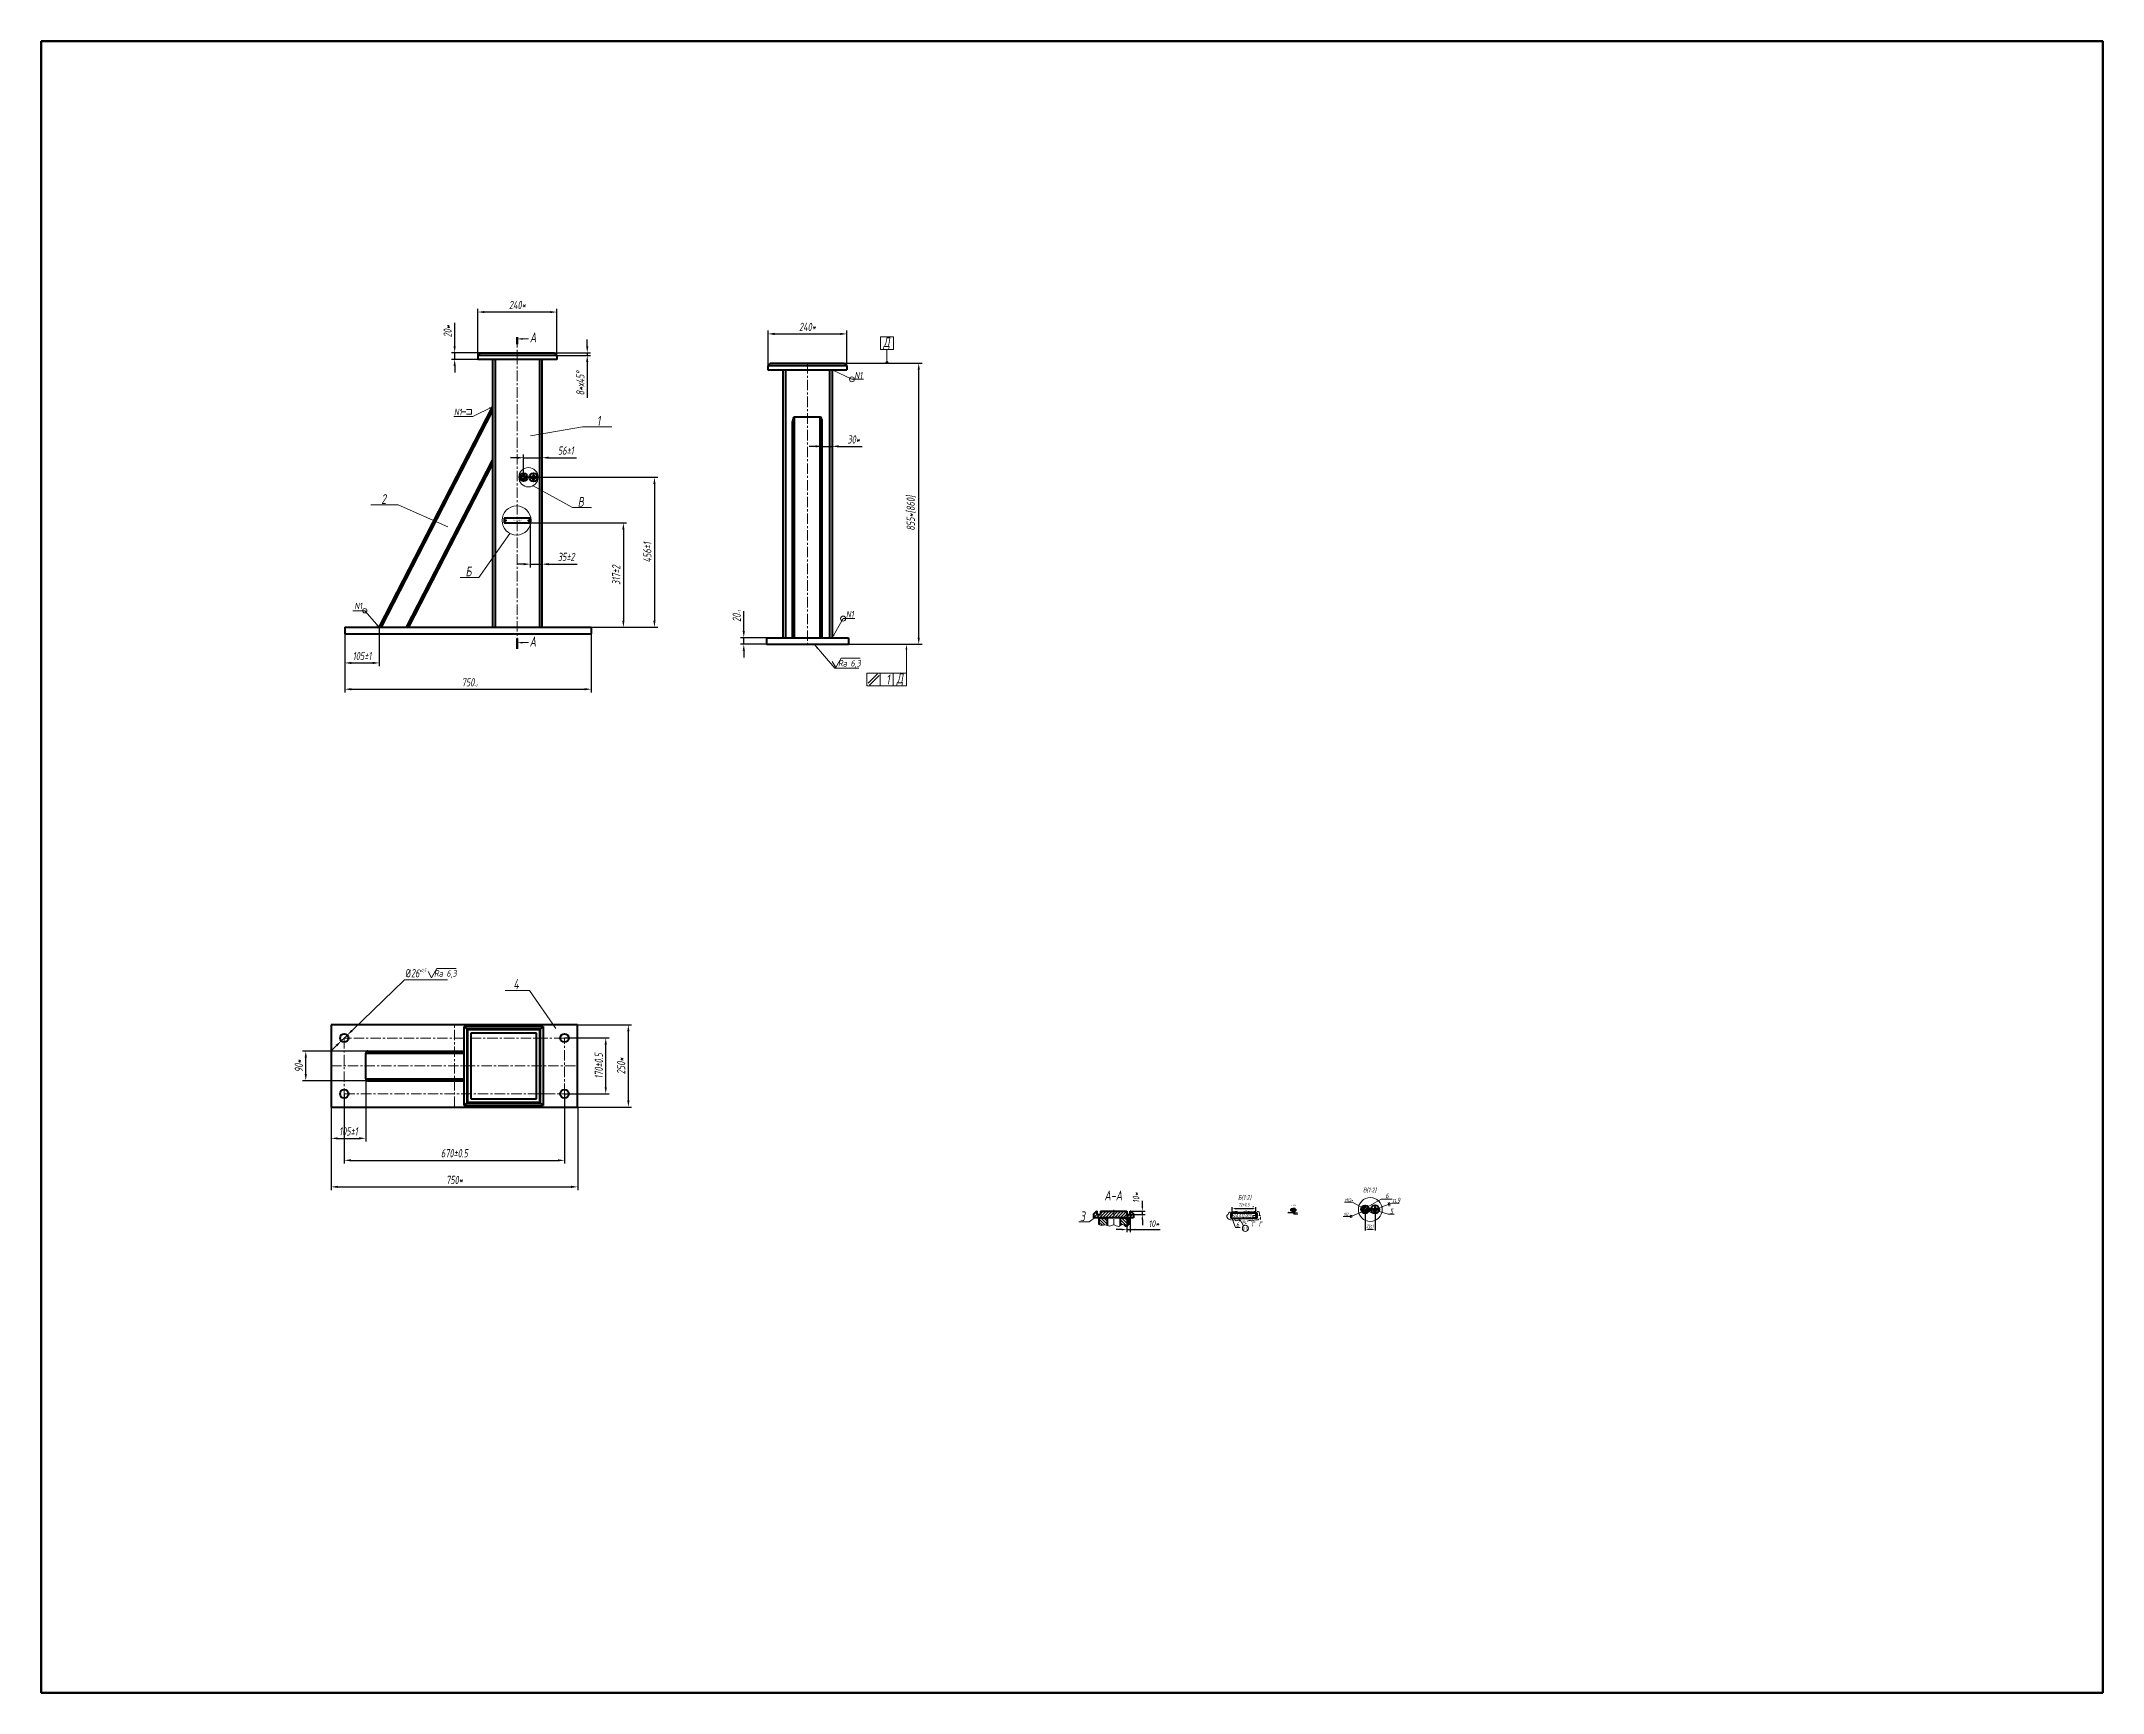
# Model space of a CAD drawing. Header units: millimetres. Extents: x 46486 to 55822, y 31517 to 52542.
# Drawn here: x 46486 to 52757, y 31517 to 36541 of the extents above; entities that cross this region are included whole.
import ezdxf

# ---------------------------------------------------------------- set-up
doc = ezdxf.new("R2010")
doc.units = ezdxf.units.MM
for name, pattern in [('CENTER', [50.8, 31.75, -6.35, 6.35, -6.35]), ('CENTER2', [28.575, 19.05, -3.175, 3.175, -3.175]), ('CENTERX2', [20.32, 12.7, -2.54, 2.54, -2.54])]:
    doc.linetypes.add(name, pattern=pattern)
doc.layers.add('РАЗМЕРЫ', color=7, linetype='Continuous', lineweight=18)
doc.styles.get("Standard").update_dxf_attribs({"font": 'simplex.shx', "width": 0.7, "oblique": 10})
doc.dimstyles.new('STAND1', dxfattribs={"dimtxt": 5, "dimasz": 4, "dimexe": 2, "dimexo": 0, "dimgap": 2, "dimtad": 1, "dimdec": 0, "dimzin": 0, "dimdsep": 46, "dimtxsty": 'Standard', "dimcen": 0, "dimadec": 0, "dimazin": 0, "dimtfac": 1, "dimtdec": 0, "dimtmove": 0, "dimatfit": 3, "dimfxl": 3, "dimtolj": 1, "dimtzin": 0, "dimarcsym": 1})
doc.dimstyles.new('Stand2', dxfattribs={"dimtxt": 10, "dimasz": 8, "dimexe": 4, "dimexo": 0, "dimgap": 4, "dimtad": 1, "dimdec": 0, "dimzin": 0, "dimdsep": 46, "dimtxsty": 'Standard', "dimcen": 0, "dimadec": 0, "dimazin": 0, "dimtfac": 1, "dimtdec": 0, "dimtmove": 0, "dimatfit": 3, "dimfxl": 0.18, "dimtolj": 1, "dimtzin": 0, "dimarcsym": 0})
doc.dimstyles.new('STAND2-1', dxfattribs={"dimtxt": 2.5, "dimasz": 2, "dimexe": 2, "dimexo": 0, "dimgap": 1, "dimtad": 1, "dimdec": 0, "dimzin": 0, "dimdsep": 46, "dimtxsty": 'Standard', "dimcen": 0, "dimadec": 0, "dimazin": 0, "dimtfac": 1, "dimtdec": 0, "dimtmove": 0, "dimatfit": 3, "dimfxl": 3, "dimtolj": 1, "dimtzin": 0, "dimarcsym": 1})
doc.dimstyles.new('Stand4', dxfattribs={"dimtxt": 20, "dimasz": 16, "dimexe": 8, "dimexo": 0, "dimgap": 8, "dimtad": 1, "dimdec": 0, "dimzin": 0, "dimdsep": 46, "dimtxsty": 'Standard', "dimcen": 0, "dimadec": 0, "dimazin": 0, "dimtfac": 1, "dimtdec": 0, "dimtmove": 0, "dimatfit": 3, "dimfxl": 0.18, "dimtolj": 1, "dimtzin": 0, "dimarcsym": 0})
doc.dimstyles.new('Stand5', dxfattribs={"dimtxt": 25, "dimasz": 20, "dimexe": 10, "dimexo": 0, "dimgap": 8, "dimtad": 1, "dimdec": 0, "dimzin": 0, "dimdsep": 46, "dimtxsty": 'Standard', "dimcen": 0, "dimadec": 0, "dimazin": 0, "dimtfac": 1, "dimtdec": 0, "dimtmove": 0, "dimatfit": 3, "dimfxl": 0.18, "dimtolj": 1, "dimtzin": 0, "dimarcsym": 0})

msp = doc.modelspace()

# ---------------------------------------------------------------- blocks, each defined once
blk = doc.blocks.new('*D5981')
at = {"layer": 'РАЗМЕРЫ', "color": 0, "lineweight": 18, "insert": (47807.2, 34580.7), "char_height": 10, "attachment_point": 5, "rotation": 359.8985}
blk.add_mtext('\\A1;-1', dxfattribs=at)
blk = doc.blocks.new('*D5982')
at = {"layer": 'РАЗМЕРЫ', "color": 0, "lineweight": 18, "insert": (47981.3, 34714.2), "char_height": 30, "attachment_point": 5, "rotation": 359.8985}
blk.add_mtext('\\A1;А', dxfattribs=at)
blk = doc.blocks.new('*D5983')
at = {"layer": 'РАЗМЕРЫ', "color": 0, "lineweight": 18, "insert": (47982, 35639.6), "char_height": 30, "attachment_point": 5, "rotation": 359.8985}
blk.add_mtext('\\A1;А', dxfattribs=at)
blk = doc.blocks.new('*D5984')
at = {"layer": 'РАЗМЕРЫ', "color": 0, "lineweight": 18, "insert": (47753.4, 35412.8), "char_height": 20, "attachment_point": 5, "rotation": 359.8985}
blk.add_mtext('\\A1;N1', dxfattribs=at)
blk = doc.blocks.new('*D5985')
at = {"layer": 'РАЗМЕРЫ', "color": 0, "lineweight": 18, "insert": (48971.6, 35524.3), "char_height": 20, "attachment_point": 5, "rotation": 359.8985}
blk.add_mtext('\\A1;N1', dxfattribs=at)
blk = doc.blocks.new('*D5986')
at = {"layer": 'РАЗМЕРЫ', "color": 0, "lineweight": 18, "insert": (48945.8, 34797.3), "char_height": 20, "attachment_point": 5, "rotation": 359.8985}
blk.add_mtext('\\A1;N1', dxfattribs=at)
blk = doc.blocks.new('*D5987')
at = {"layer": 'РАЗМЕРЫ', "color": 0, "lineweight": 18, "insert": (48181.3, 35385.9), "char_height": 30, "attachment_point": 5, "rotation": 359.8985}
blk.add_mtext('\\A1;1', dxfattribs=at)
blk = doc.blocks.new('*D5988')
at = {"layer": 'РАЗМЕРЫ', "color": 0, "lineweight": 18, "insert": (47527.7, 35147.9), "char_height": 30, "attachment_point": 5, "rotation": 359.8985}
blk.add_mtext('\\A1;2', dxfattribs=at)
blk = doc.blocks.new('*D5989')
at = {"layer": 'РАЗМЕРЫ', "color": 0, "lineweight": 18, "insert": (49057.5, 35622), "char_height": 30, "attachment_point": 5, "rotation": 359.8985}
blk.add_mtext('\\A1;Д', dxfattribs=at)
blk = doc.blocks.new('*D5990')
at = {"layer": 'РАЗМЕРЫ', "color": 0, "lineweight": 18, "insert": (49098, 34599.1), "char_height": 30, "attachment_point": 5, "rotation": 359.8985}
blk.add_mtext('\\A1;Д', dxfattribs=at)
blk = doc.blocks.new('*D5991')
at = {"layer": 'РАЗМЕРЫ', "color": 0, "lineweight": 18, "insert": (49061.7, 34599.3), "char_height": 30, "attachment_point": 5, "rotation": 359.8985}
blk.add_mtext('\\A1;1', dxfattribs=at)
blk = doc.blocks.new('*D5992')
at = {"layer": 'РАЗМЕРЫ', "color": 0, "lineweight": 18, "insert": (48944.4, 34646.1), "char_height": 20, "attachment_point": 5, "rotation": 359.8985}
blk.add_mtext('\\A1;Ra 6,3', dxfattribs=at)
blk = doc.blocks.new('*D5993')
at = {"layer": 'РАЗМЕРЫ', "color": 0, "lineweight": 18, "insert": (48609.8, 34804), "char_height": 10, "attachment_point": 5, "rotation": 89.8985}
blk.add_mtext('\\A1;-1', dxfattribs=at)
blk = doc.blocks.new('*D5994')
at = {"layer": 'РАЗМЕРЫ', "color": 0, "lineweight": 18, "insert": (49747.1, 33029.3), "char_height": 30, "attachment_point": 5, "rotation": 359.8985}
blk.add_mtext('\\A1;А-А', dxfattribs=at)
blk = doc.blocks.new('*D5995')
at = {"layer": 'РАЗМЕРЫ', "color": 0, "lineweight": 18, "insert": (49653.7, 32966.1), "char_height": 30, "attachment_point": 5, "rotation": 359.8985}
blk.add_mtext('\\A1;3', dxfattribs=at)
blk = doc.blocks.new('*D5996')
at = {"layer": 'DEFPOINTS', "color": 0, "lineweight": 18}
for p in [(49798.3, 32981.4), (49798.3, 32971.4), (49835.6, 32981.4)]:
    blk.add_point(p, dxfattribs=at)
at = {"layer": 'РАЗМЕРЫ', "color": 0, "lineweight": -2}
for p, q in [((49835.6, 32997.4), (49835.6, 33013.4)), ((49798.3, 32981.4), (49843.6, 32981.4)), ((49798.3, 32971.4), (49843.6, 32971.4)), ((49835.6, 32971.4), (49835.6, 32981.4)), ((49835.6, 32955.4), (49835.6, 32939.4))]:
    blk.add_line(p, q, dxfattribs=at)
at = {"layer": 'РАЗМЕРЫ', "color": 0, "lineweight": 18}
for points in [[(49832.9, 32997.4), (49838.2, 32997.4), (49835.6, 32981.4)], [(49838.2, 32955.4), (49832.9, 32955.4), (49835.6, 32971.4)]]:
    blk.add_solid(points, dxfattribs=at)
at = {"layer": 'РАЗМЕРЫ', "color": 0, "lineweight": 18, "insert": (49816.4, 33022.9), "char_height": 20, "attachment_point": 5, "rotation": 90}
blk.add_mtext('\\A1;10*', dxfattribs=at)
blk = doc.blocks.new('*D5997')
at = {"layer": 'DEFPOINTS', "color": 0, "lineweight": 18}
for p in [(49788.3, 32971.4), (49798.3, 32971.4), (49798.3, 32925.5)]:
    blk.add_point(p, dxfattribs=at)
at = {"layer": 'РАЗМЕРЫ', "color": 0, "lineweight": -2}
for p, q in [((49788.3, 32971.4), (49788.3, 32917.5)), ((49798.3, 32971.4), (49798.3, 32917.5)), ((49772.3, 32925.5), (49756.3, 32925.5)), ((49788.3, 32925.5), (49798.3, 32925.5)), ((49798.3, 32925.5), (49889.9, 32925.5)), ((49798.3, 32925.5), (49889.9, 32925.5)), ((49814.3, 32925.5), (49830.3, 32925.5))]:
    blk.add_line(p, q, dxfattribs=at)
at = {"layer": 'РАЗМЕРЫ', "color": 0, "lineweight": 18}
for points in [[(49772.3, 32922.9), (49772.3, 32928.2), (49788.3, 32925.5)], [(49814.3, 32928.2), (49814.3, 32922.9), (49798.3, 32925.5)]]:
    blk.add_solid(points, dxfattribs=at)
at = {"layer": 'РАЗМЕРЫ', "color": 0, "lineweight": 18, "insert": (49870.7, 32943.5), "char_height": 20, "attachment_point": 5}
blk.add_mtext('\\A1;10*', dxfattribs=at)
blk = doc.blocks.new('*D5998')
at = {"layer": 'DEFPOINTS', "color": 0, "lineweight": 18}
for p in [(50180.8, 32989.8), (50108.8, 32968.1), (50180.8, 32968.1)]:
    blk.add_point(p, dxfattribs=at)
at = {"layer": 'РАЗМЕРЫ', "color": 0, "lineweight": -2}
for p, q in [((50108.8, 32968.1), (50108.8, 32993.8)), ((50116.8, 32989.8), (50172.8, 32989.8)), ((50180.8, 32968.1), (50180.8, 32993.8))]:
    blk.add_line(p, q, dxfattribs=at)
at = {"layer": 'РАЗМЕРЫ', "color": 0, "lineweight": 18}
for points in [[(50116.8, 32991.2), (50116.8, 32988.5), (50108.8, 32989.8)], [(50172.8, 32988.5), (50172.8, 32991.2), (50180.8, 32989.8)]]:
    blk.add_solid(points, dxfattribs=at)
at = {"layer": 'РАЗМЕРЫ', "color": 0, "lineweight": 18, "insert": (50144.8, 33000.2), "char_height": 10, "attachment_point": 5}
blk.add_mtext('\\A1;72±0,5', dxfattribs=at)
blk = doc.blocks.new('*D5999')
at = {"layer": 'РАЗМЕРЫ', "color": 0, "lineweight": 18, "insert": (50140.1, 32968.3), "char_height": 10, "attachment_point": 5, "rotation": 359.62022}
blk.add_mtext('\\A1;2А.012.003', dxfattribs=at)
blk = doc.blocks.new('*D6000')
at = {"layer": 'РАЗМЕРЫ', "color": 0, "lineweight": 18, "insert": (50146.9, 33022.4), "char_height": 15, "attachment_point": 5, "rotation": 359.8985}
blk.add_mtext('\\A1;Б(1:2)', dxfattribs=at)
blk = doc.blocks.new('*D6001')
at = {"layer": 'РАЗМЕРЫ', "color": 0, "lineweight": 18, "insert": (50149.2, 32929.9), "char_height": 10, "attachment_point": 5, "rotation": 4.75897}
blk.add_mtext('\\A1;п.8', dxfattribs=at)
blk = doc.blocks.new('*D6002')
at = {"layer": 'РАЗМЕРЫ', "color": 0, "lineweight": 18, "insert": (50145.2, 32948.6), "char_height": 10, "attachment_point": 5, "rotation": 304.21926}
blk.add_mtext('\\A1;ЧН', dxfattribs=at)
blk = doc.blocks.new('*D6003')
at = {"layer": 'РАЗМЕРЫ', "color": 0, "lineweight": 18, "insert": (50125.6, 32940.6), "char_height": 15, "attachment_point": 5, "rotation": 0.17511}
blk.add_mtext('\\A1;6', dxfattribs=at)
blk = doc.blocks.new('*D6004')
at = {"layer": 'РАЗМЕРЫ', "color": 0, "lineweight": 18, "insert": (50172.1, 32941.9), "char_height": 15, "attachment_point": 5, "rotation": 359.8985}
blk.add_mtext('\\A1;Г', dxfattribs=at)
blk = doc.blocks.new('*D6005')
at = {"layer": 'РАЗМЕРЫ', "color": 0, "lineweight": 18, "insert": (50194.5, 32941.9), "char_height": 15, "attachment_point": 5, "rotation": 359.8985}
blk.add_mtext('\\A1;Г', dxfattribs=at)
blk = doc.blocks.new('*D6006')
at = {"layer": 'РАЗМЕРЫ', "color": 0, "lineweight": 18, "insert": (50527.1, 33045.2), "char_height": 15, "attachment_point": 5, "rotation": 359.8985}
blk.add_mtext('\\A1;В(1:2)', dxfattribs=at)
blk = doc.blocks.new('*D6007')
at = {"layer": 'РАЗМЕРЫ', "color": 0, "lineweight": 18, "insert": (50579.9, 33028.3), "char_height": 15, "attachment_point": 5, "rotation": 0.1015}
blk.add_mtext('\\A1;6', dxfattribs=at)
blk = doc.blocks.new('*D6008')
at = {"layer": 'РАЗМЕРЫ', "color": 0, "lineweight": 18, "insert": (50593.7, 32981.5), "char_height": 15, "attachment_point": 5, "rotation": 0.1015}
blk.add_mtext('\\A1;5', dxfattribs=at)
blk = doc.blocks.new('*D6009')
at = {"layer": 'РАЗМЕРЫ', "color": 0, "lineweight": 18, "insert": (50608.2, 33014.8), "char_height": 15, "attachment_point": 5, "rotation": 0.1015}
blk.add_mtext('\\A1;п.9', dxfattribs=at)
blk = doc.blocks.new('*D6010')
at = {"layer": 'DEFPOINTS', "color": 0, "lineweight": 18}
for p in [(50513.4, 32987), (50543.4, 32987), (50543.4, 32926.5)]:
    blk.add_point(p, dxfattribs=at)
at = {"layer": 'РАЗМЕРЫ', "color": 0, "lineweight": -2}
for p, q in [((50513.4, 32987), (50513.4, 32922.5)), ((50521.4, 32926.5), (50535.4, 32926.5)), ((50543.4, 32987), (50543.4, 32922.5))]:
    blk.add_line(p, q, dxfattribs=at)
at = {"layer": 'РАЗМЕРЫ', "color": 0, "lineweight": 18}
for points in [[(50521.4, 32927.9), (50521.4, 32925.2), (50513.4, 32926.5)], [(50535.4, 32925.2), (50535.4, 32927.9), (50543.4, 32926.5)]]:
    blk.add_solid(points, dxfattribs=at)
at = {"layer": 'РАЗМЕРЫ', "color": 0, "lineweight": 18, "insert": (50528.4, 32935.9), "char_height": 10, "attachment_point": 5}
blk.add_mtext('\\A1;20±1', dxfattribs=at)
blk = doc.blocks.new('*D6011')
at = {"layer": 'РАЗМЕРЫ', "color": 0, "lineweight": 18, "insert": (50464.1, 33015.2), "char_height": 10, "attachment_point": 5, "rotation": 0.1015}
blk.add_mtext('\\A1;М12*', dxfattribs=at)
blk = doc.blocks.new('*D6012')
at = {"layer": 'РАЗМЕРЫ', "color": 0, "lineweight": 18, "insert": (50455.8, 32971.9), "char_height": 10, "attachment_point": 5, "rotation": 0.1015}
blk.add_mtext('\\A1;N2', dxfattribs=at)
blk = doc.blocks.new('*D6013')
at = {"layer": 'РАЗМЕРЫ', "color": 0, "lineweight": 18, "insert": (50295.9, 32999.3), "char_height": 3.75, "attachment_point": 5, "rotation": 359.8985}
blk.add_mtext('\\A1;Г-Г(2:1)', dxfattribs=at)
blk = doc.blocks.new('*D6014')
at = {"layer": 'РАЗМЕРЫ', "color": 0, "lineweight": 18, "insert": (50299, 32992.5), "char_height": 3.75, "attachment_point": 5, "rotation": 359.8985}
blk.add_mtext('\\A1;7', dxfattribs=at)
blk = doc.blocks.new('*D6015')
at = {"layer": 'DEFPOINTS', "color": 0, "lineweight": 18}
for p in [(50294.3, 32982), (50295.9, 32982), (50295.9, 32977)]:
    blk.add_point(p, dxfattribs=at)
at = {"layer": 'РАЗМЕРЫ', "color": 0, "lineweight": -2}
for p, q in [((50294.3, 32977), (50278.2, 32977)), ((50294.3, 32977), (50278.2, 32977)), ((50292.3, 32977), (50290.3, 32977)), ((50294.3, 32982), (50294.3, 32975)), ((50294.3, 32977), (50295.9, 32977)), ((50295.9, 32982), (50295.9, 32975)), ((50297.9, 32977), (50299.9, 32977))]:
    blk.add_line(p, q, dxfattribs=at)
at = {"layer": 'РАЗМЕРЫ', "color": 0, "lineweight": 18}
for points in [[(50292.3, 32976.7), (50292.3, 32977.3), (50294.3, 32977)], [(50297.9, 32977.3), (50297.9, 32976.7), (50295.9, 32977)]]:
    blk.add_solid(points, dxfattribs=at)
at = {"layer": 'РАЗМЕРЫ', "color": 0, "lineweight": 18, "insert": (50282.8, 32979.3), "char_height": 2.5, "attachment_point": 5}
blk.add_mtext('\\A1;М3-7Н', dxfattribs=at)
blk = doc.blocks.new('*D6016')
at = {"layer": 'РАЗМЕРЫ', "color": 0, "lineweight": 18, "insert": (50303.5, 32974), "char_height": 2.5, "attachment_point": 5, "rotation": 359.8985}
blk.add_mtext('\\A1;Ra 6,3', dxfattribs=at)
blk = doc.blocks.new('*D6054')
at = {"layer": 'РАЗМЕРЫ', "color": 0, "lineweight": 18, "insert": (47785.5, 34927.7), "char_height": 30, "attachment_point": 5, "rotation": 359.8985}
blk.add_mtext('\\A1;Б', dxfattribs=at)
blk = doc.blocks.new('*D6055')
at = {"layer": 'РАЗМЕРЫ', "color": 0, "lineweight": 18, "insert": (48127.1, 35139.4), "char_height": 30, "attachment_point": 5, "rotation": 359.8985}
blk.add_mtext('\\A1;В', dxfattribs=at)
blk = doc.blocks.new('*D6061')
at = {"layer": 'РАЗМЕРЫ', "color": 0, "lineweight": 18, "insert": (47450.3, 34822.8), "char_height": 20, "attachment_point": 5, "rotation": 359.8985}
blk.add_mtext('\\A1;N1', dxfattribs=at)
blk = doc.blocks.new('*D6066')
at = {"layer": 'РАЗМЕРЫ', "color": 0, "lineweight": 18, "insert": (47930.3, 33672.5), "char_height": 30, "attachment_point": 5, "rotation": 359.8985}
blk.add_mtext('\\A1;4', dxfattribs=at)
blk = doc.blocks.new('*D6067')
at = {"layer": 'РАЗМЕРЫ', "color": 0, "lineweight": 18, "insert": (47615.5, 33705.5), "char_height": 25, "attachment_point": 5, "rotation": 359.8985}
blk.add_mtext('\\A1;{\\Q0;%%C}26', dxfattribs=at)
blk = doc.blocks.new('*D6068')
at = {"layer": 'РАЗМЕРЫ', "color": 0, "lineweight": 18, "insert": (47715.1, 33702.6), "char_height": 20, "attachment_point": 5, "rotation": 359.8985}
blk.add_mtext('\\A1;Ra 6,3', dxfattribs=at)
blk = doc.blocks.new('*D6069')
at = {"layer": 'РАЗМЕРЫ', "color": 0, "lineweight": 18, "insert": (47646.4, 33712.8), "char_height": 10, "attachment_point": 5, "rotation": 359.8985}
blk.add_mtext('\\A1;-0,5', dxfattribs=at)
blk = doc.blocks.new('*D6114')
at = {"layer": 'DEFPOINTS', "color": 0, "lineweight": 18}
for p in [(47743.5, 35592.8), (47814.5, 35572.8), (47822.5, 35592.8)]:
    blk.add_point(p, dxfattribs=at)
at = {"layer": 'РАЗМЕРЫ', "color": 0, "lineweight": -2}
for p, q in [((47743.5, 35612.8), (47743.5, 35684)), ((47743.5, 35612.8), (47743.5, 35684)), ((47822.5, 35592.8), (47733.5, 35592.8)), ((47814.5, 35572.8), (47733.5, 35572.8)), ((47743.5, 35572.8), (47743.5, 35592.8)), ((47743.5, 35552.8), (47743.5, 35532.8))]:
    blk.add_line(p, q, dxfattribs=at)
at = {"layer": 'РАЗМЕРЫ', "color": 0, "lineweight": 18}
for points in [[(47740.1, 35612.8), (47746.8, 35612.8), (47743.5, 35592.8)], [(47746.8, 35552.8), (47740.1, 35552.8), (47743.5, 35572.8)]]:
    blk.add_solid(points, dxfattribs=at)
at = {"layer": 'РАЗМЕРЫ', "color": 0, "lineweight": 18, "insert": (47722, 35658.4), "char_height": 25, "attachment_point": 5, "rotation": 90}
blk.add_mtext('\\A1;20*', dxfattribs=at)
blk = doc.blocks.new('*D6115')
at = {"layer": 'DEFPOINTS', "color": 0, "lineweight": 18}
for p in [(47814.1, 35716.8), (47814.1, 35572.8), (48054.1, 35572.8)]:
    blk.add_point(p, dxfattribs=at)
at = {"layer": 'РАЗМЕРЫ', "color": 0, "lineweight": -2}
for p, q in [((47814.1, 35572.8), (47814.1, 35726.8)), ((48034.1, 35716.8), (47834.1, 35716.8)), ((48054.1, 35572.8), (48054.1, 35726.8))]:
    blk.add_line(p, q, dxfattribs=at)
at = {"layer": 'РАЗМЕРЫ', "color": 0, "lineweight": 18}
for points in [[(47834.1, 35720.1), (47834.1, 35713.4), (47814.1, 35716.8)], [(48034.1, 35713.4), (48034.1, 35720.1), (48054.1, 35716.8)]]:
    blk.add_solid(points, dxfattribs=at)
at = {"layer": 'РАЗМЕРЫ', "color": 0, "lineweight": 18, "insert": (47934.1, 35738.2), "char_height": 25, "attachment_point": 5}
blk.add_mtext('\\A1;240*', dxfattribs=at)
blk = doc.blocks.new('*D6118')
at = {"layer": 'DEFPOINTS', "color": 0, "lineweight": 18}
for p in [(48046.1, 35592.8), (48054.1, 35584.8), (48146.8, 35584.8)]:
    blk.add_point(p, dxfattribs=at)
at = {"layer": 'РАЗМЕРЫ', "color": 0, "lineweight": -2}
for p, q in [((48146.8, 35612.8), (48146.8, 35632.8)), ((48046.1, 35592.8), (48156.8, 35592.8)), ((48054.1, 35584.8), (48156.8, 35584.8)), ((48146.8, 35592.8), (48146.8, 35584.8)), ((48146.8, 35564.8), (48146.8, 35455.5)), ((48146.8, 35564.8), (48146.8, 35455.5))]:
    blk.add_line(p, q, dxfattribs=at)
at = {"layer": 'РАЗМЕРЫ', "color": 0, "lineweight": 18}
for points in [[(48143.4, 35612.8), (48150.1, 35612.8), (48146.8, 35592.8)], [(48150.1, 35564.8), (48143.4, 35564.8), (48146.8, 35584.8)]]:
    blk.add_solid(points, dxfattribs=at)
at = {"layer": 'РАЗМЕРЫ', "color": 0, "lineweight": 18, "insert": (48125.8, 35500.1), "char_height": 25, "attachment_point": 5, "rotation": 90}
blk.add_mtext('\\A1;8*х45%%d', dxfattribs=at)
blk = doc.blocks.new('*D6121')
at = {"layer": 'DEFPOINTS', "color": 0, "lineweight": 18}
for p in [(47409.1, 34747.8), (47514.2, 34757.8), (47514.2, 34649.3)]:
    blk.add_point(p, dxfattribs=at)
at = {"layer": 'РАЗМЕРЫ', "color": 0, "lineweight": -2}
for p, q in [((47409.1, 34747.8), (47409.1, 34639.3)), ((47514.2, 34757.8), (47514.2, 34639.3)), ((47429.1, 34649.3), (47494.2, 34649.3))]:
    blk.add_line(p, q, dxfattribs=at)
at = {"layer": 'РАЗМЕРЫ', "color": 0, "lineweight": 18}
for points in [[(47429.1, 34652.7), (47429.1, 34646), (47409.1, 34649.3)], [(47494.2, 34646), (47494.2, 34652.7), (47514.2, 34649.3)]]:
    blk.add_solid(points, dxfattribs=at)
at = {"layer": 'РАЗМЕРЫ', "color": 0, "lineweight": 18, "insert": (47461.6, 34670.4), "char_height": 25, "attachment_point": 5}
blk.add_mtext('\\A1;105%%p1', dxfattribs=at)
blk = doc.blocks.new('*D6122')
at = {"layer": 'DEFPOINTS', "color": 0, "lineweight": 18}
for p in [(47409.1, 34737.8), (48159.1, 34737.8), (48159.1, 34569.4)]:
    blk.add_point(p, dxfattribs=at)
at = {"layer": 'РАЗМЕРЫ', "color": 0, "lineweight": -2}
for p, q in [((47409.1, 34737.8), (47409.1, 34559.4)), ((48159.1, 34737.8), (48159.1, 34559.4)), ((47429.1, 34569.4), (48139.1, 34569.4))]:
    blk.add_line(p, q, dxfattribs=at)
at = {"layer": 'РАЗМЕРЫ', "color": 0, "lineweight": 18}
for points in [[(47429.1, 34572.8), (47429.1, 34566.1), (47409.1, 34569.4)], [(48139.1, 34566.1), (48139.1, 34572.8), (48159.1, 34569.4)]]:
    blk.add_solid(points, dxfattribs=at)
at = {"layer": 'РАЗМЕРЫ', "color": 0, "lineweight": 18, "insert": (47784.1, 34590.4), "char_height": 25, "attachment_point": 5}
blk.add_mtext('\\A1;750', dxfattribs=at)
blk = doc.blocks.new('*D6123')
at = {"layer": 'РАЗМЕРЫ', "color": 0, "lineweight": 18, "insert": (47933.3, 35082.3), "char_height": 5, "attachment_point": 5, "rotation": 359.62022}
blk.add_mtext('\\A1;2А.012.003', dxfattribs=at)
blk = doc.blocks.new('*D6126')
at = {"layer": 'DEFPOINTS', "color": 0, "lineweight": 18}
for p in [(47973.4, 35075.1), (48157.6, 34757.8), (48256.7, 34757.8)]:
    blk.add_point(p, dxfattribs=at)
at = {"layer": 'РАЗМЕРЫ', "color": 0, "lineweight": -2}
for p, q in [((47973.4, 35075.1), (48266.7, 35075.1)), ((48256.7, 35055.1), (48256.7, 34777.8)), ((48157.6, 34757.8), (48266.7, 34757.8))]:
    blk.add_line(p, q, dxfattribs=at)
at = {"layer": 'РАЗМЕРЫ', "color": 0, "lineweight": 18}
for points in [[(48260.1, 35055.1), (48253.4, 35055.1), (48256.7, 35075.1)], [(48253.4, 34777.8), (48260.1, 34777.8), (48256.7, 34757.8)]]:
    blk.add_solid(points, dxfattribs=at)
at = {"layer": 'РАЗМЕРЫ', "color": 0, "lineweight": 18, "insert": (48234.8, 34916.4), "char_height": 25, "attachment_point": 5, "rotation": 90}
blk.add_mtext('\\A1;317%%p2', dxfattribs=at)
blk = doc.blocks.new('*D6127')
at = {"layer": 'DEFPOINTS', "color": 0, "lineweight": 18}
for p in [(47973.6, 35080.7), (48009.1, 35067.3), (48009.1, 34949.9)]:
    blk.add_point(p, dxfattribs=at)
at = {"layer": 'РАЗМЕРЫ', "color": 0, "lineweight": -2}
for p, q in [((47973.6, 35080.7), (47973.6, 34939.9)), ((48009.1, 35067.3), (48009.1, 34939.9)), ((47953.6, 34949.9), (47933.6, 34949.9)), ((47973.6, 34949.9), (48009.1, 34949.9)), ((48029.1, 34949.9), (48116.6, 34949.9)), ((48029.1, 34949.9), (48116.6, 34949.9))]:
    blk.add_line(p, q, dxfattribs=at)
at = {"layer": 'РАЗМЕРЫ', "color": 0, "lineweight": 18}
for points in [[(47953.6, 34946.5), (47953.6, 34953.2), (47973.6, 34949.9)], [(48029.1, 34953.2), (48029.1, 34946.5), (48009.1, 34949.9)]]:
    blk.add_solid(points, dxfattribs=at)
at = {"layer": 'РАЗМЕРЫ', "color": 0, "lineweight": 18, "insert": (48082.8, 34971.8), "char_height": 25, "attachment_point": 5}
blk.add_mtext('\\A1;35%%p2', dxfattribs=at)
blk = doc.blocks.new('*D6128')
at = {"layer": 'DEFPOINTS', "color": 0, "lineweight": 18}
for p in [(48009.1, 35273.6), (47953.2, 35214.1), (48009.1, 35235.6)]:
    blk.add_point(p, dxfattribs=at)
at = {"layer": 'РАЗМЕРЫ', "color": 0, "lineweight": -2}
for p, q in [((47933.2, 35273.6), (47913.2, 35273.6)), ((47953.2, 35214.1), (47953.2, 35283.6)), ((47953.2, 35273.6), (48009.1, 35273.6)), ((48009.1, 35235.6), (48009.1, 35283.6)), ((48029.1, 35273.6), (48114.1, 35273.6)), ((48029.1, 35273.6), (48114.1, 35273.6))]:
    blk.add_line(p, q, dxfattribs=at)
at = {"layer": 'РАЗМЕРЫ', "color": 0, "lineweight": 18}
for points in [[(47933.2, 35270.3), (47933.2, 35276.9), (47953.2, 35273.6)], [(48029.1, 35276.9), (48029.1, 35270.3), (48009.1, 35273.6)]]:
    blk.add_solid(points, dxfattribs=at)
at = {"layer": 'РАЗМЕРЫ', "color": 0, "lineweight": 18, "insert": (48081.6, 35295.3), "char_height": 25, "attachment_point": 5}
blk.add_mtext('\\A1;56%%p1', dxfattribs=at)
blk = doc.blocks.new('*D6129')
at = {"layer": 'DEFPOINTS', "color": 0, "lineweight": 18}
for p in [(47953.2, 35214.1), (48113, 34757.8), (48351.3, 34757.8)]:
    blk.add_point(p, dxfattribs=at)
at = {"layer": 'РАЗМЕРЫ', "color": 0, "lineweight": -2}
for p, q in [((47953.2, 35214.1), (48361.3, 35214.1)), ((48351.3, 35194.1), (48351.3, 34777.8)), ((48113, 34757.8), (48361.3, 34757.8))]:
    blk.add_line(p, q, dxfattribs=at)
at = {"layer": 'РАЗМЕРЫ', "color": 0, "lineweight": 18}
for points in [[(48354.6, 35194.1), (48347.9, 35194.1), (48351.3, 35214.1)], [(48347.9, 34777.8), (48354.6, 34777.8), (48351.3, 34757.8)]]:
    blk.add_solid(points, dxfattribs=at)
at = {"layer": 'РАЗМЕРЫ', "color": 0, "lineweight": 18, "insert": (48329.5, 34985.9), "char_height": 25, "attachment_point": 5, "rotation": 90}
blk.add_mtext('\\A1;456%%p1', dxfattribs=at)
blk = doc.blocks.new('*D6130')
at = {"layer": 'DEFPOINTS', "color": 0, "lineweight": 18}
for p in [(48861.7, 35308.2), (48891.7, 35308.2), (48891.7, 35308.2)]:
    blk.add_point(p, dxfattribs=at)
at = {"layer": 'РАЗМЕРЫ', "color": 0, "lineweight": -2}
for p, q in [((48861.7, 35308.2), (48861.7, 35318.2)), ((48891.7, 35308.2), (48891.7, 35318.2)), ((48841.7, 35308.2), (48821.7, 35308.2)), ((48861.7, 35308.2), (48891.7, 35308.2)), ((48911.7, 35308.2), (48982.9, 35308.2)), ((48911.7, 35308.2), (48982.9, 35308.2))]:
    blk.add_line(p, q, dxfattribs=at)
at = {"layer": 'РАЗМЕРЫ', "color": 0, "lineweight": 18}
for points in [[(48841.7, 35304.8), (48841.7, 35311.5), (48861.7, 35308.2)], [(48911.7, 35311.5), (48911.7, 35304.8), (48891.7, 35308.2)]]:
    blk.add_solid(points, dxfattribs=at)
at = {"layer": 'РАЗМЕРЫ', "color": 0, "lineweight": 18, "insert": (48957.3, 35329.2), "char_height": 25, "attachment_point": 5}
blk.add_mtext('\\A1;30*', dxfattribs=at)
blk = doc.blocks.new('*D6131')
at = {"layer": 'DEFPOINTS', "color": 0, "lineweight": 18}
for p in [(48936.7, 35650.3), (48696.7, 35541.2), (48936.7, 35541.2)]:
    blk.add_point(p, dxfattribs=at)
at = {"layer": 'РАЗМЕРЫ', "color": 0, "lineweight": -2}
for p, q in [((48696.7, 35541.2), (48696.7, 35660.3)), ((48716.7, 35650.3), (48916.7, 35650.3)), ((48936.7, 35541.2), (48936.7, 35660.3))]:
    blk.add_line(p, q, dxfattribs=at)
at = {"layer": 'РАЗМЕРЫ', "color": 0, "lineweight": 18}
for points in [[(48716.7, 35653.6), (48716.7, 35646.9), (48696.7, 35650.3)], [(48916.7, 35646.9), (48916.7, 35653.6), (48936.7, 35650.3)]]:
    blk.add_solid(points, dxfattribs=at)
at = {"layer": 'РАЗМЕРЫ', "color": 0, "lineweight": 18, "insert": (48816.7, 35671.7), "char_height": 25, "attachment_point": 5}
blk.add_mtext('\\A1;240*', dxfattribs=at)
blk = doc.blocks.new('*D6132')
at = {"layer": 'DEFPOINTS', "color": 0, "lineweight": 18}
for p in [(48623, 34726.2), (48692.2, 34726.2), (48692.2, 34706.2)]:
    blk.add_point(p, dxfattribs=at)
at = {"layer": 'РАЗМЕРЫ', "color": 0, "lineweight": -2}
for p, q in [((48623, 34746.2), (48623, 34806.7)), ((48623, 34746.2), (48623, 34806.7)), ((48692.2, 34726.2), (48613, 34726.2)), ((48692.2, 34706.2), (48613, 34706.2)), ((48623, 34706.2), (48623, 34726.2)), ((48623, 34686.2), (48623, 34666.2))]:
    blk.add_line(p, q, dxfattribs=at)
at = {"layer": 'РАЗМЕРЫ', "color": 0, "lineweight": 18}
for points in [[(48619.7, 34746.2), (48626.4, 34746.2), (48623, 34726.2)], [(48626.4, 34686.2), (48619.7, 34686.2), (48623, 34706.2)]]:
    blk.add_solid(points, dxfattribs=at)
at = {"layer": 'РАЗМЕРЫ', "color": 0, "lineweight": 18, "insert": (48601.6, 34786.5), "char_height": 25, "attachment_point": 5, "rotation": 90}
blk.add_mtext('\\A1;20', dxfattribs=at)
blk = doc.blocks.new('*D6133')
at = {"layer": 'DEFPOINTS', "color": 0, "lineweight": 18}
for p in [(48857.7, 35561.2), (49155.2, 35561.2), (48861.7, 34706.2)]:
    blk.add_point(p, dxfattribs=at)
at = {"layer": 'РАЗМЕРЫ', "color": 0, "lineweight": -2}
for p, q in [((48857.7, 35561.2), (49165.2, 35561.2)), ((49155.2, 34726.2), (49155.2, 35541.2)), ((48861.7, 34706.2), (49165.2, 34706.2))]:
    blk.add_line(p, q, dxfattribs=at)
at = {"layer": 'РАЗМЕРЫ', "color": 0, "lineweight": 18}
for points in [[(49158.6, 35541.2), (49151.9, 35541.2), (49155.2, 35561.2)], [(49151.9, 34726.2), (49158.6, 34726.2), (49155.2, 34706.2)]]:
    blk.add_solid(points, dxfattribs=at)
at = {"layer": 'РАЗМЕРЫ', "color": 0, "lineweight": 18, "insert": (49132.2, 35104.9), "char_height": 25, "attachment_point": 5, "rotation": 90}
blk.add_mtext('\\A1;855*[860]', dxfattribs=at)
blk = doc.blocks.new('*D6136')
at = {"layer": 'DEFPOINTS', "color": 0, "lineweight": 18}
for p in [(47290.5, 33468.4), (47480.1, 33468.4), (47480.1, 33378.4)]:
    blk.add_point(p, dxfattribs=at)
at = {"layer": 'РАЗМЕРЫ', "color": 0, "lineweight": -2}
for p, q in [((47480.1, 33468.4), (47280.5, 33468.4)), ((47290.5, 33398.4), (47290.5, 33448.4)), ((47480.1, 33378.4), (47280.5, 33378.4))]:
    blk.add_line(p, q, dxfattribs=at)
at = {"layer": 'РАЗМЕРЫ', "color": 0, "lineweight": 18}
for points in [[(47293.9, 33448.4), (47287.2, 33448.4), (47290.5, 33468.4)], [(47287.2, 33398.4), (47293.9, 33398.4), (47290.5, 33378.4)]]:
    blk.add_solid(points, dxfattribs=at)
at = {"layer": 'РАЗМЕРЫ', "color": 0, "lineweight": 18, "insert": (47269.3, 33423.4), "char_height": 25, "attachment_point": 5, "rotation": 90}
blk.add_mtext('\\A1;90*', dxfattribs=at)
blk = doc.blocks.new('*D6138')
at = {"layer": 'DEFPOINTS', "color": 0, "lineweight": 18}
for p in [(47472.8, 33384.5), (47367.7, 33298.9), (47472.8, 33203.1)]:
    blk.add_point(p, dxfattribs=at)
at = {"layer": 'РАЗМЕРЫ', "color": 0, "lineweight": -2}
for p, q in [((47472.8, 33384.5), (47472.8, 33193.1)), ((47367.7, 33298.9), (47367.7, 33193.1)), ((47387.7, 33203.1), (47452.8, 33203.1))]:
    blk.add_line(p, q, dxfattribs=at)
at = {"layer": 'РАЗМЕРЫ', "color": 0, "lineweight": 18}
for points in [[(47387.7, 33206.4), (47387.7, 33199.8), (47367.7, 33203.1)], [(47452.8, 33199.8), (47452.8, 33206.4), (47472.8, 33203.1)]]:
    blk.add_solid(points, dxfattribs=at)
at = {"layer": 'РАЗМЕРЫ', "color": 0, "lineweight": 18, "insert": (47420.2, 33224.1), "char_height": 25, "attachment_point": 5}
blk.add_mtext('\\A1;105%%p1', dxfattribs=at)
blk = doc.blocks.new('*D6139')
at = {"layer": 'DEFPOINTS', "color": 0, "lineweight": 18}
for p in [(47407.7, 33338.4), (48077.7, 33338.4), (48077.7, 33136.2)]:
    blk.add_point(p, dxfattribs=at)
at = {"layer": 'РАЗМЕРЫ', "color": 0, "lineweight": -2}
for p, q in [((47407.7, 33338.4), (47407.7, 33126.2)), ((48077.7, 33338.4), (48077.7, 33126.2)), ((47427.7, 33136.2), (48057.7, 33136.2))]:
    blk.add_line(p, q, dxfattribs=at)
at = {"layer": 'РАЗМЕРЫ', "color": 0, "lineweight": 18}
for points in [[(47427.7, 33139.5), (47427.7, 33132.9), (47407.7, 33136.2)], [(48057.7, 33132.9), (48057.7, 33139.5), (48077.7, 33136.2)]]:
    blk.add_solid(points, dxfattribs=at)
at = {"layer": 'РАЗМЕРЫ', "color": 0, "lineweight": 18, "insert": (47742.7, 33157.9), "char_height": 25, "attachment_point": 5}
blk.add_mtext('\\A1;670%%p0.5', dxfattribs=at)
blk = doc.blocks.new('*D6140')
at = {"layer": 'DEFPOINTS', "color": 0, "lineweight": 18}
for p in [(47367.7, 33298.4), (48117.7, 33298.4), (48117.7, 33055.5)]:
    blk.add_point(p, dxfattribs=at)
at = {"layer": 'РАЗМЕРЫ', "color": 0, "lineweight": -2}
for p, q in [((47367.7, 33298.4), (47367.7, 33045.5)), ((48117.7, 33298.4), (48117.7, 33045.5)), ((47387.7, 33055.5), (48097.7, 33055.5))]:
    blk.add_line(p, q, dxfattribs=at)
at = {"layer": 'РАЗМЕРЫ', "color": 0, "lineweight": 18}
for points in [[(47387.7, 33058.9), (47387.7, 33052.2), (47367.7, 33055.5)], [(48097.7, 33052.2), (48097.7, 33058.9), (48117.7, 33055.5)]]:
    blk.add_solid(points, dxfattribs=at)
at = {"layer": 'РАЗМЕРЫ', "color": 0, "lineweight": 18, "insert": (47742.7, 33076.6), "char_height": 25, "attachment_point": 5}
blk.add_mtext('\\A1;750*', dxfattribs=at)
blk = doc.blocks.new('*D6141')
at = {"layer": 'РАЗМЕРЫ', "color": 0, "lineweight": -2}
for p, q in [((47431.3, 33531.3), (47589.8, 33684.8)), ((47398.3, 33499.3), (47417, 33517.4)), ((47384, 33485.4), (47369.6, 33471.5))]:
    blk.add_line(p, q, dxfattribs=at)
at = {"layer": 'РАЗМЕРЫ', "color": 0, "lineweight": 18}
for points in [[(47386.3, 33483), (47381.6, 33487.8), (47398.3, 33499.3)], [(47429, 33533.7), (47433.7, 33528.9), (47417, 33517.4)]]:
    blk.add_solid(points, dxfattribs=at)
at = {"layer": 'РАЗМЕРЫ', "color": 0, "lineweight": 18, "insert": (47564.7, 33689.1), "char_height": 25, "attachment_point": 5, "rotation": 44.09823}
blk.add_mtext('\\A1;  ', dxfattribs=at)
blk = doc.blocks.new('*D6142')
at = {"layer": 'DEFPOINTS', "color": 0, "lineweight": 18}
for p in [(48077.7, 33508.4), (48203.1, 33508.4), (48077.7, 33338.4)]:
    blk.add_point(p, dxfattribs=at)
at = {"layer": 'РАЗМЕРЫ', "color": 0, "lineweight": -2}
for p, q in [((48077.7, 33508.4), (48213.1, 33508.4)), ((48203.1, 33358.4), (48203.1, 33488.4)), ((48077.7, 33338.4), (48213.1, 33338.4))]:
    blk.add_line(p, q, dxfattribs=at)
at = {"layer": 'РАЗМЕРЫ', "color": 0, "lineweight": 18}
for points in [[(48206.4, 33488.4), (48199.7, 33488.4), (48203.1, 33508.4)], [(48199.7, 33358.4), (48206.4, 33358.4), (48203.1, 33338.4)]]:
    blk.add_solid(points, dxfattribs=at)
at = {"layer": 'РАЗМЕРЫ', "color": 0, "lineweight": 18, "insert": (48182, 33423.4), "char_height": 25, "attachment_point": 5, "rotation": 90}
blk.add_mtext('\\A1;170%%p0.5', dxfattribs=at)
blk = doc.blocks.new('*D6143')
at = {"layer": 'DEFPOINTS', "color": 0, "lineweight": 18}
for p in [(48117.7, 33548.4), (48271.9, 33548.4), (48117.7, 33298.4)]:
    blk.add_point(p, dxfattribs=at)
at = {"layer": 'РАЗМЕРЫ', "color": 0, "lineweight": -2}
for p, q in [((48117.7, 33548.4), (48281.9, 33548.4)), ((48271.9, 33318.4), (48271.9, 33528.4)), ((48117.7, 33298.4), (48281.9, 33298.4))]:
    blk.add_line(p, q, dxfattribs=at)
at = {"layer": 'РАЗМЕРЫ', "color": 0, "lineweight": 18}
for points in [[(48275.3, 33528.4), (48268.6, 33528.4), (48271.9, 33548.4)], [(48268.6, 33318.4), (48275.3, 33318.4), (48271.9, 33298.4)]]:
    blk.add_solid(points, dxfattribs=at)
at = {"layer": 'РАЗМЕРЫ', "color": 0, "lineweight": 18, "insert": (48249.9, 33423.4), "char_height": 25, "attachment_point": 5, "rotation": 90}
blk.add_mtext('\\A1;250*', dxfattribs=at)

# ---------------------------------------------------------------- dimensions: what is measured, and where the dimension line sits
at = {"layer": 'РАЗМЕРЫ', "color": 0, "lineweight": 18}
for base, p1, p2, angle, text, picture, middle in [((47814.06, 35716.78), (48054.06, 35572.76), (47814.06, 35572.76), 180, '240*', '*D6115', (47934.06, 35738.25)), ((47743.48, 35592.76), (47814.54, 35572.76), (47822.51, 35592.76), 90, '20*', '*D6114', (47722.01, 35658.38)), ((48146.78, 35584.76), (48046.06, 35592.76), (48054.06, 35584.76), 90, '8*х45%%d', '*D6118', (48125.76, 35500.11)), ((48351.26, 34757.76), (47953.23, 35214.13), (48113, 34757.76), 90, '456%%p1', '*D6129', (48329.52, 34985.94)), ((48256.74, 34757.76), (47973.42, 35075.06), (48157.56, 34757.76), 270, '317%%p2', '*D6126', (48234.76, 34916.41)), ((48203.05, 33508.36), (48077.65, 33338.36), (48077.65, 33508.36), 90, '170%%p0.5', '*D6142', (48182.03, 33423.36)), ((48271.93, 33548.36), (48117.65, 33298.36), (48117.65, 33548.36), 90, '250*', '*D6143', (48249.94, 33423.36)), ((47290.52, 33468.36), (47480.14, 33378.36), (47480.14, 33468.36), 270, '90*', '*D6136', (47269.3, 33423.36)), ((47472.81, 33203.1), (47367.65, 33298.86), (47472.81, 33384.51), 180, '105%%p1', '*D6138', (47420.23, 33224.11))]:
    dim = msp.add_linear_dim(base=base, p1=p1, p2=p2, angle=angle, text=text, dimstyle='Stand5', dxfattribs=at)
    dim.commit()
    dim.dimension.update_dxf_attribs({"geometry": picture, "text_midpoint": middle})
for base, p1, p2, text, picture, middle in [((48936.68, 35650.27), (48696.68, 35541.21), (48936.68, 35541.21), '240*', '*D6131', (48816.68, 35671.73)), ((48009.06, 35273.6), (47953.23, 35214.13), (48009.06, 35235.6), '56%%p1', '*D6128', (48081.58, 35295.34)), ((48891.68, 35308.18), (48861.68, 35308.18), (48891.68, 35308.18), '30*', '*D6130', (48957.3, 35329.2)), ((48009.06, 34949.86), (47973.58, 35080.66), (48009.06, 35067.28), '35%%p2', '*D6127', (48082.81, 34971.84)), ((47514.22, 34649.34), (47409.06, 34747.76), (47514.22, 34757.76), '105%%p1', '*D6121', (47461.64, 34670.35)), ((48077.65, 33136.2), (47407.65, 33338.36), (48077.65, 33338.36), '670%%p0.5', '*D6139', (47742.65, 33157.94)), ((48117.65, 33055.54), (47367.65, 33298.36), (48117.65, 33298.36), '750*', '*D6140', (47742.65, 33076.55))]:
    dim = msp.add_linear_dim(base=base, p1=p1, p2=p2, text=text, dimstyle='Stand5', dxfattribs=at)
    dim.commit()
    dim.dimension.update_dxf_attribs({"geometry": picture, "text_midpoint": middle})
for center, mpoint, text, dimstyle, override, picture, middle in [((47944.13, 35616.67), (47928.13, 35616.7), 'А', 'Stand4', {"dimtxt": 30, "dimse1": 1, "dimsd1": 1, "dimsd2": 1, "dimtmove": 1}, '*D5983', (47981.97, 35616.61)), ((49019.65, 35597.56), (49003.65, 35597.59), 'Д', 'Stand4', {"dimtxt": 30, "dimse1": 1, "dimsd1": 1, "dimsd2": 1, "dimtmove": 1}, '*D5989', (49057.48, 35597.49)), ((48933.72, 35506.34), (48917.72, 35506.37), 'N1', 'Stand4', {"dimtxt": 20, "dimse1": 1, "dimsd1": 1, "dimsd2": 1, "dimtmove": 1}, '*D5985', (48971.56, 35506.27)), ((47715.48, 35394.88), (47699.48, 35394.91), 'N1', 'Stand4', {"dimtxt": 20, "dimse1": 1, "dimsd1": 1, "dimsd2": 1, "dimtmove": 1}, '*D5984', (47753.32, 35394.81)), ((48143.37, 35363.01), (48127.37, 35363.04), '1', 'Stand4', {"dimtxt": 30, "dimse1": 1, "dimsd1": 1, "dimsd2": 1, "dimtmove": 1}, '*D5987', (48181.21, 35362.95)), ((47489.83, 35123.8), (47473.83, 35123.83), '2', 'Stand4', {"dimtxt": 30, "dimse1": 1, "dimsd1": 1, "dimsd2": 1, "dimtmove": 1}, '*D5988', (47527.66, 35123.74)), ((48089.23, 35116.49), (48073.23, 35116.52), 'В', 'Stand4', {"dimtxt": 30, "dimse1": 1, "dimsd1": 1, "dimsd2": 1, "dimtmove": 1}, '*D6055', (48127.07, 35116.42)), ((47747.64, 34904.76), (47731.64, 34904.79), 'Б', 'Stand4', {"dimtxt": 30, "dimse1": 1, "dimsd1": 1, "dimsd2": 1, "dimtmove": 1}, '*D6054', (47785.47, 34904.69)), ((47412.4, 34804.82), (47396.4, 34804.85), 'N1', 'Stand4', {"dimtxt": 20, "dimse1": 1, "dimsd1": 1, "dimsd2": 1, "dimtmove": 1}, '*D6061', (47450.24, 34804.75)), ((48618.71, 34766.16), (48618.68, 34750.16), '-1', 'Stand2', {"dimse1": 1, "dimsd1": 1, "dimsd2": 1}, '*D5993', (48618.78, 34804)), ((48907.9, 34779.33), (48891.9, 34779.36), 'N1', 'Stand4', {"dimtxt": 20, "dimse1": 1, "dimsd1": 1, "dimsd2": 1, "dimtmove": 1}, '*D5986', (48945.74, 34779.26)), ((47943.45, 34691.25), (47927.45, 34691.28), 'А', 'Stand4', {"dimtxt": 30, "dimse1": 1, "dimsd1": 1, "dimsd2": 1, "dimtmove": 1}, '*D5982', (47981.29, 34691.18)), ((48906.54, 34625.54), (48890.54, 34625.57), 'Ra 6,3', 'Stand4', {"dimse1": 1, "dimsd1": 1, "dimsd2": 1}, '*D5992', (48944.38, 34625.48)), ((47769.33, 34571.8), (47753.33, 34571.83), '-1', 'Stand2', {"dimse1": 1, "dimsd1": 1, "dimsd2": 1}, '*D5981', (47807.17, 34571.74)), ((49023.82, 34576.34), (49007.82, 34576.36), '1', 'Stand4', {"dimtxt": 30, "dimse1": 1, "dimsd1": 1, "dimsd2": 1, "dimtmove": 1}, '*D5991', (49061.66, 34576.27)), ((49060.09, 34574.68), (49044.09, 34574.71), 'Д', 'Stand4', {"dimtxt": 30, "dimse1": 1, "dimsd1": 1, "dimsd2": 1, "dimtmove": 1}, '*D5990', (49097.93, 34574.62)), ((47577.63, 33684.06), (47561.63, 33684.09), '{\\Q0;%%C}26', 'Stand5', {"dimsd2": 1}, '*D6067', (47615.47, 33684)), ((47608.58, 33702.84), (47592.58, 33702.87), '-0,5', 'Stand2', {"dimdec": 1, "dimse1": 1, "dimsd1": 1, "dimsd2": 1, "dimadec": 1, "dimtmove": 1}, '*D6069', (47646.42, 33702.77)), ((47677.26, 33682.06), (47661.26, 33682.09), 'Ra 6,3', 'Stand4', {"dimse1": 1, "dimsd1": 1, "dimsd2": 1}, '*D6068', (47715.1, 33681.99)), ((47892.37, 33649.57), (47876.37, 33649.6), '4', 'Stand4', {"dimtxt": 30, "dimse1": 1, "dimsd1": 1, "dimsd2": 1, "dimtmove": 1}, '*D6066', (47930.21, 33649.5)), ((50489.24, 33032.25), (50473.24, 33032.28), 'В(1:2)', 'Stand2', {"dimtxt": 15, "dimse1": 1, "dimsd1": 1, "dimsd2": 1, "dimtmove": 1}, '*D6006', (50527.08, 33032.19)), ((49709.25, 33006.35), (49693.25, 33006.38), 'А-А', 'Stand4', {"dimtxt": 30, "dimse1": 1, "dimsd1": 1, "dimsd2": 1, "dimtmove": 1}, '*D5994', (49747.09, 33006.28)), ((50109.04, 33009.49), (50093.04, 33009.52), 'Б(1:2)', 'Stand2', {"dimtxt": 15, "dimse1": 1, "dimsd1": 1, "dimsd2": 1, "dimtmove": 1}, '*D6000', (50146.88, 33009.43)), ((50258.08, 32996.16), (50242.08, 32996.19), 'Г-Г(2:1)', 'STAND2-1', {"dimtxt": 3.75, "dimse1": 1, "dimsd1": 1, "dimsd2": 1}, '*D6013', (50295.91, 32996.09)), ((50261.12, 32989.72), (50245.12, 32989.75), '7', 'STAND2-1', {"dimtxt": 3.75, "dimse1": 1, "dimsd1": 1, "dimsd2": 1, "dimtmove": 1}, '*D6014', (50298.96, 32989.65)), ((50483.04, 33005.87), (50491.04, 33005.88), 'М12*', 'Stand2', {"dimse1": 1, "dimsd1": 1, "dimsd2": 1}, '*D6011', (50464.12, 33005.83)), ((50598.83, 33016.35), (50606.83, 33016.37), '6', 'Stand2', {"dimtxt": 15, "dimse1": 1, "dimsd1": 1, "dimsd2": 1, "dimtmove": 1}, '*D6007', (50579.91, 33016.32)), ((50612.67, 32969.77), (50620.67, 32969.78), '5', 'Stand2', {"dimtxt": 15, "dimse1": 1, "dimsd1": 1, "dimsd2": 1, "dimtmove": 1}, '*D6008', (50593.75, 32969.73)), ((50627.13, 33002.86), (50635.13, 33002.87), 'п.9', 'Stand2', {"dimtxt": 15, "dimse1": 1, "dimsd1": 1, "dimsd2": 1}, '*D6009', (50608.21, 33002.82)), ((49615.86, 32942.56), (49599.86, 32942.59), '3', 'Stand4', {"dimtxt": 30, "dimse1": 1, "dimsd1": 1, "dimsd2": 1, "dimtmove": 1}, '*D5995', (49653.7, 32942.49)), ((50085.18, 32928.52), (50101.18, 32928.57), '6', 'Stand2', {"dimtxt": 15, "dimse1": 1, "dimsd1": 1, "dimsd2": 1, "dimtmove": 1}, '*D6003', (50125.64, 32928.64)), ((50134.29, 32930.43), (50118.29, 32930.46), 'Г', 'Stand2', {"dimtxt": 15, "dimse1": 1, "dimsd1": 1, "dimsd2": 1, "dimtmove": 1}, '*D6004', (50172.13, 32930.36)), ((50156.61, 32930.44), (50140.61, 32930.47), 'Г', 'Stand2', {"dimtxt": 15, "dimse1": 1, "dimsd1": 1, "dimsd2": 1, "dimtmove": 1}, '*D6005', (50194.44, 32930.37)), ((50294.04, 32971.41), (50290.04, 32971.42), 'Ra 6,3', 'STAND2-1', {"dimse1": 1, "dimsd1": 1, "dimsd2": 1}, '*D6016', (50303.5, 32971.39)), ((50474.78, 32962.5), (50482.78, 32962.51), 'N2', 'Stand2', {"dimse1": 1, "dimsd1": 1, "dimsd2": 1, "dimtmove": 1}, '*D6012', (50455.86, 32962.46))]:
    dim = msp.add_radius_dim(center=center, mpoint=mpoint, text=text, dimstyle=dimstyle, override=override, dxfattribs=at)
    dim.commit()
    dim.dimension.update_dxf_attribs({"geometry": picture, "text_midpoint": middle, "dimtype": 164})
dim = msp.add_linear_dim(base=(49155.25, 35561.21), p1=(48861.68, 34706.21), p2=(48857.7, 35561.21), angle=90, text='855*[860]', dimstyle='Stand5', dxfattribs=at)
dim.commit()
dim.dimension.update_dxf_attribs({"geometry": '*D6133', "text_midpoint": (49155.25, 35104.9), "dimtype": 160})
for p1, p2, text, dimstyle, picture, middle in [((47896.74, 35077.79), (47899.74, 35077.77), '2А.012.003', 'STAND1', '*D6123', (47933.3, 35077.54)), ((50088.03, 32959.06), (50091.03, 32959.04), '2А.012.003', 'Stand2', '*D5999', (50140, 32958.72)), ((50098.13, 32916.6), (50101.12, 32916.85), 'п.8', 'Stand2', '*D6001', (50149.93, 32920.91)), ((50108.51, 32986.52), (50110.2, 32984.04), 'ЧН', 'Stand2', '*D6002', (50137.74, 32943.55))]:
    dim = msp.add_diameter_dim_2p(p1=p1, p2=p2, text=text, dimstyle=dimstyle, override={"dimse1": 1, "dimsd1": 1, "dimsd2": 1}, dxfattribs=at)
    dim.commit()
    dim.dimension.update_dxf_attribs({"geometry": picture, "text_midpoint": middle, "dimtype": 163})
dim = msp.add_linear_dim(base=(48623.02, 34726.21), p1=(48692.18, 34706.21), p2=(48692.18, 34726.21), angle=270, dimstyle='Stand5', dxfattribs=at)
dim.commit()
dim.dimension.update_dxf_attribs({"geometry": '*D6132', "text_midpoint": (48601.55, 34786.48)})
dim = msp.add_linear_dim(base=(48159.06, 34569.42), p1=(47409.06, 34737.76), p2=(48159.06, 34737.76), dimstyle='Stand5', dxfattribs=at)
dim.commit()
dim.dimension.update_dxf_attribs({"geometry": '*D6122', "text_midpoint": (47784.06, 34590.43)})
dim = msp.add_diameter_dim_2p(p1=(47398.31, 33499.31), p2=(47416.99, 33517.4), text='  ', dimstyle='Stand5', dxfattribs=at)
dim.commit()
dim.dimension.update_dxf_attribs({"geometry": '*D6141', "text_midpoint": (47579.01, 33674.4), "dimtype": 163})
at = {"layer": 'РАЗМЕРЫ', "lineweight": 18}
dim = msp.add_linear_dim(base=(49835.56, 32981.41), p1=(49798.32, 32971.41), p2=(49798.32, 32981.41), angle=90, text='10*', dimstyle='Stand4', override={"dimtmove": 2}, dxfattribs=at)
dim.commit()
dim.dimension.update_dxf_attribs({"geometry": '*D5996', "text_midpoint": (49816.41, 33022.89), "dimtype": 160})
at = {"layer": 'РАЗМЕРЫ', "color": 0, "lineweight": 18}
for base, p1, p2, text, dimstyle, picture, middle in [((50180.85, 32989.83), (50108.85, 32968.12), (50180.85, 32968.12), '72±0,5', 'Stand2', '*D5998', (50144.85, 32989.83)), ((50295.88, 32976.99), (50294.28, 32982.02), (50295.88, 32982.02), 'М3-7Н', 'STAND2-1', '*D6015', (50282.81, 32976.99)), ((50543.44, 32926.54), (50513.44, 32986.96), (50543.44, 32986.96), '20±1', 'Stand2', '*D6010', (50528.36, 32926.54))]:
    dim = msp.add_linear_dim(base=base, p1=p1, p2=p2, text=text, dimstyle=dimstyle, dxfattribs=at)
    dim.commit()
    dim.dimension.update_dxf_attribs({"geometry": picture, "text_midpoint": middle, "dimtype": 160})
at = {"layer": 'РАЗМЕРЫ', "lineweight": 18}
dim = msp.add_linear_dim(base=(49798.32, 32925.53), p1=(49788.32, 32971.41), p2=(49798.32, 32971.41), text='10*', dimstyle='Stand4', dxfattribs=at)
dim.commit()
dim.dimension.update_dxf_attribs({"geometry": '*D5997', "text_midpoint": (49870.69, 32925.53), "dimtype": 160})

# ---------------------------------------------------------------- hatches: boundary and pattern name
at = {"layer": 'РАЗМЕРЫ', "lineweight": 18}
h = msp.add_hatch(color=0, dxfattribs=at)
h.dxf.hatch_style = 1
h.paths.add_polyline_path([(47950.06, 35632.36), (47934.06, 35635.05), (47950.07, 35637.69)])
h = msp.add_hatch(color=256, dxfattribs=at)
h.dxf.hatch_style = 1
h.paths.add_polyline_path([(49065.34, 35561.21), (49052.07, 35561.21), (49058.47, 35570.69)])
h = msp.add_hatch(color=0, dxfattribs=at)
h.dxf.hatch_style = 1
h.paths.add_polyline_path([(48903.43, 35539.23), (48900.58, 35536.94), (48891.68, 35541.21)])
h = msp.add_hatch(color=0, dxfattribs=at)
h.dxf.hatch_style = 1
h.paths.add_polyline_path([(47847.31, 35426.3), (47850.17, 35424.02), (47859.06, 35428.28)])
h = msp.add_hatch(color=0, dxfattribs=at)
h.dxf.hatch_style = 1
h.paths.add_polyline_path([(47504.2, 34764.2), (47507.72, 34765.18), (47514.22, 34757.76)])
h = msp.add_hatch(color=0, dxfattribs=at)
h.dxf.hatch_style = 1
h.paths.add_polyline_path([(47950.06, 34708.38), (47934.06, 34711.08), (47950.07, 34713.72)])
h = msp.add_hatch(color=0, dxfattribs=at)
h.dxf.hatch_style = 1
h.paths.add_polyline_path([(48849.54, 34695.98), (48845.54, 34692.45), (48836.95, 34706.21)])
h = msp.add_hatch(color=0, dxfattribs=at)
h.dxf.hatch_style = 1
h.paths.add_polyline_path([(48900.26, 34734.48), (48896.61, 34734.75), (48891.68, 34726.21)])
h = msp.add_hatch(color=0, dxfattribs=at)
h.dxf.hatch_style = 1
h.paths.add_polyline_path([(49117.86, 34706.21), (49120.53, 34690.21), (49117.86, 34690.21), (49115.2, 34690.21)])
h = msp.add_hatch(color=0, dxfattribs=at)
h.dxf.hatch_style = 1
edge = h.paths.add_edge_path()
edge.add_arc((50513.44, 32986.96), 12, 325.861575, 335.356202)
edge.add_line((50524.35, 32981.95), (50519.62, 32983.67))
edge.add_arc((50513.44, 32986.96), 7, 329.247251, 331.970487, ccw=False)
edge.add_line((50519.45, 32983.38), (50523.37, 32980.22))
edge = h.paths.add_edge_path()
edge.add_line((50524.35, 32981.95), (50526.29, 32981.25))
edge.add_line((50526.29, 32981.25), (50524.98, 32978.92))
edge.add_line((50524.98, 32978.92), (50523.37, 32980.22))
edge.add_arc((50513.44, 32986.96), 12, 325.861575, 335.356202)
edge = h.paths.add_edge_path()
edge.add_arc((50513.44, 32986.96), 12, 145.861526, 155.356173)
edge.add_line((50502.53, 32991.96), (50500.59, 32992.67))
edge.add_line((50500.59, 32992.67), (50501.9, 32994.99))
edge.add_line((50501.9, 32994.99), (50503.51, 32993.69))
edge = h.paths.add_edge_path()
edge.add_line((50507.42, 32990.54), (50503.51, 32993.69))
edge.add_arc((50513.44, 32986.96), 12, 145.861526, 155.356173)
edge.add_line((50502.53, 32991.96), (50507.26, 32990.25))
edge.add_arc((50513.44, 32986.96), 7, 149.247251, 151.970487, ccw=False)
edge = h.paths.add_edge_path()
edge.add_line((50518.67, 32984.01), (50519.62, 32983.67))
edge.add_arc((50513.44, 32986.96), 7, 329.247251, 331.970487, ccw=False)
edge.add_line((50519.45, 32983.38), (50518.67, 32984.01))
edge = h.paths.add_edge_path()
edge.add_line((50508.21, 32989.9), (50507.42, 32990.54))
edge.add_arc((50513.44, 32986.96), 7, 149.247251, 151.970487)
edge.add_line((50507.26, 32990.25), (50508.21, 32989.9))
h = msp.add_hatch(color=256, dxfattribs=at)
h.dxf.hatch_style = 1
h.paths.add_polyline_path([(50555.25, 32991.04), (50563.96, 32996.23), (50564.57, 32994.67), (50565.18, 32993.12)])
h = msp.add_hatch(dxfattribs=at)
h.set_pattern_fill('ANSI31', color=256, scale=2)
h.set_pattern_definition([(45, (-1077454.003, -805168.538), (-4.49012806, 4.49012806), [])])
edge = h.paths.add_edge_path()
edge.add_line((49688.32, 32961.41), (49808.32, 32961.41))
edge.add_line((49688.32, 32961.41), (49688.32, 32973.41))
edge.add_line((49688.32, 32973.41), (49696.32, 32981.41))
edge.add_line((49696.32, 32981.41), (49698.32, 32981.41))
edge.add_line((49698.32, 32971.41), (49698.32, 32981.41))
edge.add_line((49698.32, 32971.41), (49708.32, 32971.41))
edge.add_line((49708.32, 32981.41), (49708.32, 32971.41))
edge.add_line((49708.32, 32981.41), (49788.32, 32981.41))
edge.add_line((49788.32, 32981.41), (49788.32, 32971.41))
edge.add_line((49788.32, 32971.41), (49798.32, 32971.41))
edge.add_line((49798.32, 32971.41), (49798.32, 32981.41))
edge.add_line((49798.32, 32981.41), (49800.32, 32981.41))
edge.add_line((49800.32, 32981.41), (49808.32, 32973.41))
edge.add_line((49808.32, 32973.41), (49808.32, 32961.41))
h = msp.add_hatch(dxfattribs=at)
h.set_pattern_fill('ANSI31', color=256, scale=2, angle=90)
h.set_pattern_definition([(135, (-1077454.003, -805168.538), (-4.49012806, -4.49012806), [])])
edge = h.paths.add_edge_path()
edge.add_spline(control_points=[(49768.32, 32937.51), (49771.17, 32939.42), (49777.82, 32945.06), (49786.38, 32928.81), (49791.3, 32936.77), (49793.32, 32940.04)], knot_values=[67.6653919, 67.6653919, 67.6653919, 67.6653919, 76.9127538, 89.8519197, 98.9022841, 98.9022841, 98.9022841, 98.9022841], weights=[1, 1, 1, 1, 1, 1], degree=3, periodic=0)
edge.add_line((49768.32, 32961.41), (49768.32, 32937.51))
edge.add_line((49768.32, 32961.41), (49793.32, 32961.41))
edge.add_line((49793.32, 32961.41), (49793.32, 32940.04))
edge = h.paths.add_edge_path()
edge.add_line((49703.32, 32961.41), (49703.32, 32940.95))
edge.add_line((49703.32, 32961.41), (49728.32, 32961.41))
edge.add_line((49728.32, 32961.41), (49728.32, 32938.31))
edge.add_spline(control_points=[(49703.32, 32940.95), (49706.41, 32939.66), (49712.77, 32936.98), (49721.35, 32941.42), (49726.48, 32939.16), (49728.32, 32938.31)], knot_values=[0, 0, 0, 0, 9.6504101, 19.8673542, 25.6651638, 25.6651638, 25.6651638, 25.6651638], weights=[1, 1, 1, 1, 1, 1], degree=3, periodic=0)
h = msp.add_hatch(color=0, dxfattribs=at)
h.dxf.hatch_style = 1
h.paths.add_polyline_path([(50172.15, 32968.42), (50173.15, 32962.42), (50171.15, 32962.42)])
h = msp.add_hatch(color=0, dxfattribs=at)
h.dxf.hatch_style = 1
h.paths.add_polyline_path([(50195.49, 32962.42), (50193.49, 32962.42), (50194.49, 32968.42)])
h = msp.add_hatch(dxfattribs=at)
h.set_pattern_fill('ANSI31', color=256, scale=0.25, angle=90)
h.set_pattern_definition([(135, (-1074389.4981, -807896.0214), (-0.56126600757, -0.56126600757), [])])
edge = h.paths.add_edge_path()
edge.add_spline(control_points=[(50293.5, 32981.98), (50293.17, 32981.98), (50292.35, 32981.98), (50291.16, 32982.71), (50289.75, 32981.91), (50288.31, 32983.06), (50288.62, 32984.63), (50287.54, 32985.86), (50287.93, 32986.82), (50287.95, 32987.32)], knot_values=[0, 0, 0, 0, 0.9734268, 2.4618059, 3.7743078, 5.2073745, 6.8432284, 8.1362824, 9.603595, 9.603595, 9.603595, 9.603595], weights=[1, 1, 1, 1, 1, 1, 1, 1, 1, 1], degree=3, periodic=0)
edge.add_line((50287.95, 32987.32), (50294.28, 32987.32))
edge.add_line((50294.28, 32982.02), (50294.28, 32987.32))
edge.add_spline(control_points=[(50293.5, 32981.98), (50293.76, 32982), (50294.02, 32982.02), (50294.28, 32982.02), (50294.28, 32982.02)], knot_values=[0, 0, 0, 0, 0.7850896, 0.7850898, 0.7850898, 0.7850898, 0.7850898], weights=[1, 1, 1, 1, 1], degree=3, periodic=0)
edge = h.paths.add_edge_path()
edge.add_line((50295.88, 32987.32), (50301.93, 32987.32))
edge.add_line((50301.93, 32987.32), (50301.92, 32982.34))
edge.add_spline(control_points=[(50295.88, 32982.02), (50296.61, 32982.04), (50297.97, 32982.58), (50299.76, 32981.59), (50300.94, 32982.45), (50301.62, 32982.37), (50301.92, 32982.34)], knot_values=[2.3935937, 2.3935937, 2.3935937, 2.3935937, 4.5853584, 6.5524141, 7.6387886, 8.5449006, 8.5449006, 8.5449006, 8.5449006], weights=[1, 1, 1, 1, 1, 1, 1], degree=3, periodic=0)
edge.add_line((50295.88, 32987.32), (50295.88, 32982.02))
h = msp.add_hatch(dxfattribs=at)
h.set_pattern_fill('ANSI31', color=256, scale=0.25)
h.set_pattern_definition([(45, (-1074389.4981, -807896.0214), (-0.56126600757, 0.56126600757), [])])
edge = h.paths.add_edge_path()
edge.add_spline(control_points=[(50287.95, 32987.32), (50287.95, 32987.32), (50287.97, 32987.66), (50287.89, 32987.99), (50287.82, 32988.32)], knot_values=[9.603595, 9.603595, 9.603595, 9.603595, 9.6035953, 10.6115777, 10.6115777, 10.6115777, 10.6115777], weights=[1, 1, 1, 1, 1], degree=3, periodic=0)
edge.add_line((50287.82, 32988.32), (50294.18, 32988.32))
edge.add_line((50294.18, 32988.32), (50294.18, 32987.32))
edge.add_line((50287.95, 32987.32), (50294.18, 32987.32))
edge = h.paths.add_edge_path()
edge.add_line((50299.14, 32988.32), (50299.14, 32987.32))
edge.add_line((50295.98, 32987.32), (50299.14, 32987.32))
edge.add_line((50295.98, 32988.32), (50295.98, 32987.32))
edge.add_line((50295.98, 32988.32), (50299.14, 32988.32))
h = msp.add_hatch(color=0, dxfattribs=at)
h.dxf.hatch_style = 1
h.paths.add_polyline_path([(50295.11, 32975.14), (50294.28, 32976.99), (50295.67, 32975.51)])
h = msp.add_hatch(color=0, dxfattribs=at)
h.dxf.hatch_style = 1
h.paths.add_polyline_path([(50493.72, 32978.02), (50496.07, 32976.38), (50504, 32979.55)])

# ---------------------------------------------------------------- linework, layer by layer
at = {"color": 7, "linetype": 'Continuous', "lineweight": 40}
for p, q in [((47822.06, 35592.76), (47814.06, 35584.76)), ((48054.06, 35584.76), (47814.06, 35584.76)), ((47814.06, 35584.76), (47814.06, 35572.76)), ((48054.06, 35572.76), (47814.06, 35572.76)), ((47822.06, 35592.76), (48046.06, 35592.76)), ((47859.06, 35572.76), (47859.06, 34757.76)), ((47867.06, 35572.76), (47867.06, 34757.76)), ((48001.06, 35572.76), (48001.06, 34757.76)), ((48009.06, 35572.76), (48009.06, 34757.76)), ((48054.06, 35584.76), (48046.06, 35592.76)), ((48054.06, 35584.76), (48054.06, 35572.76)), ((48704.68, 35561.21), (48696.68, 35553.21)), ((48704.68, 35561.21), (48928.68, 35561.21)), ((48928.68, 35561.21), (48936.68, 35553.21)), ((48936.68, 35553.21), (48696.68, 35553.21)), ((48696.68, 35553.21), (48696.68, 35541.21)), ((48696.68, 35541.21), (48936.68, 35541.21)), ((48741.68, 35541.21), (48741.68, 34726.21)), ((48749.68, 35541.21), (48749.68, 34726.21)), ((48883.68, 35541.21), (48883.68, 34726.21)), ((48891.68, 35541.21), (48891.68, 34726.21)), ((48936.68, 35553.21), (48936.68, 35541.21)), ((47514.22, 34757.76), (47859.06, 35428.28)), ((47520.97, 34757.76), (47859.06, 35415.16)), ((48771.68, 34726.21), (48771.68, 35383.61)), ((48777.68, 34726.21), (48777.68, 35396.73)), ((48855.68, 35396.73), (48777.68, 35396.73)), ((48855.68, 34726.21), (48855.68, 35396.73)), ((48861.68, 34726.21), (48861.68, 35383.61)), ((47597.43, 34757.76), (47859.06, 35266.48)), ((47604.18, 34757.76), (47859.06, 35253.36)), ((47974.6, 35216.13), (47982.33, 35216.13)), ((47991.86, 35214.33), (47974.6, 35214.33)), ((47978.2, 35212.53), (47988.26, 35212.53)), ((47988.26, 35210.73), (47978.2, 35210.73)), ((47981.8, 35208.93), (47984.66, 35208.93)), ((47984.66, 35207.13), (47981.8, 35207.13)), ((47982.33, 35220.23), (47982.33, 35216.13)), ((47984.13, 35220.23), (47984.13, 35216.13)), ((47984.13, 35216.13), (47991.86, 35216.13)), ((47409.06, 34757.76), (48159.06, 34757.76)), ((47409.06, 34757.76), (47409.06, 34737.76)), ((48159.06, 34757.76), (48159.06, 34737.76)), ((47409.06, 34737.76), (48159.06, 34737.76)), ((48691.68, 34726.21), (48691.68, 34706.21)), ((48691.68, 34726.21), (48941.68, 34726.21)), ((48691.68, 34706.21), (48941.68, 34706.21)), ((48941.68, 34726.21), (48941.68, 34706.21)), ((48117.65, 33548.36), (47367.65, 33548.36)), ((47367.65, 33548.36), (47367.65, 33298.36)), ((47772.65, 33303.36), (47772.65, 33543.36)), ((47780.65, 33535.36), (47772.65, 33543.36)), ((47772.65, 33543.36), (48012.65, 33543.36)), ((47780.65, 33535.36), (47780.65, 33311.36)), ((48004.65, 33535.36), (47780.65, 33535.36)), ((47782.65, 33533.36), (47782.65, 33313.36)), ((48002.65, 33533.36), (47782.65, 33533.36)), ((47792.65, 33523.36), (47792.65, 33323.36)), ((47992.65, 33523.36), (47792.65, 33523.36)), ((47992.65, 33323.36), (47992.65, 33523.36)), ((48002.65, 33313.36), (48002.65, 33533.36)), ((48012.65, 33543.36), (48004.65, 33535.36)), ((48004.65, 33311.36), (48004.65, 33535.36)), ((48012.65, 33543.36), (48012.65, 33303.36)), ((48117.65, 33298.36), (48117.65, 33548.36)), ((47472.81, 33384.36), (47472.81, 33462.36)), ((47472.81, 33462.36), (47772.65, 33462.36)), ((47479.56, 33468.36), (47772.65, 33468.36)), ((47472.81, 33384.36), (47772.65, 33384.36)), ((47479.56, 33378.36), (47772.65, 33378.36)), ((47780.65, 33311.36), (47772.65, 33303.36)), ((48012.65, 33303.36), (47772.65, 33303.36)), ((47780.65, 33311.36), (48004.65, 33311.36)), ((47782.65, 33313.36), (48002.65, 33313.36)), ((47792.65, 33323.36), (47992.65, 33323.36)), ((48012.65, 33303.36), (48004.65, 33311.36)), ((47367.65, 33298.36), (48117.65, 33298.36)), ((50534.81, 32988.96), (50542.54, 32988.96)), ((50542.54, 32993.06), (50542.54, 32988.96)), ((50544.34, 32993.06), (50544.34, 32988.96)), ((50544.34, 32988.96), (50552.07, 32988.96)), ((49688.32, 32973.41), (49696.32, 32981.41)), ((49688.32, 32961.41), (49688.32, 32973.41)), ((49808.32, 32961.41), (49688.32, 32961.41)), ((49696.32, 32981.41), (49698.32, 32981.41)), ((49698.32, 32971.41), (49698.32, 32981.41)), ((49698.32, 32971.41), (49708.32, 32971.41)), ((49703.32, 32961.41), (49703.32, 32940.95)), ((49703.32, 32961.41), (49728.32, 32961.41)), ((49708.32, 32981.41), (49708.32, 32971.41)), ((49708.32, 32981.41), (49788.32, 32981.41)), ((49728.32, 32961.41), (49728.32, 32938.31)), ((49768.32, 32961.41), (49768.32, 32937.51)), ((49768.32, 32961.41), (49793.32, 32961.41)), ((49788.32, 32981.41), (49788.32, 32971.41)), ((49788.32, 32971.41), (49798.32, 32971.41)), ((49793.32, 32961.41), (49793.32, 32940.04)), ((49798.32, 32971.41), (49798.32, 32981.41)), ((49798.32, 32981.41), (49800.32, 32981.41)), ((49800.32, 32981.41), (49808.32, 32973.41)), ((49808.32, 32973.41), (49808.32, 32961.41)), ((50552.07, 32987.16), (50534.81, 32987.16)), ((50538.41, 32985.36), (50548.47, 32985.36)), ((50548.47, 32983.56), (50538.41, 32983.56)), ((50542.01, 32981.76), (50544.87, 32981.76)), ((50544.87, 32979.96), (50542.01, 32979.96))]:
    msp.add_line(p, q, dxfattribs=at)
for centre, radius in [((47953.23, 35214.13), 12), ((47953.23, 35214.13), 6), ((47983.23, 35214.13), 12.5), ((47407.65, 33508.36), 13), ((48077.65, 33508.36), 13), ((47407.65, 33338.36), 13), ((48077.65, 33338.36), 13), ((50513.44, 32986.96), 12), ((50513.44, 32986.96), 6), ((50543.44, 32986.96), 12.5)]:
    msp.add_circle(centre, radius, dxfattribs=at)
at = {"color": 7, "linetype": 'Continuous', "lineweight": 18}
msp.add_circle((50529.01, 32986.75), 36.35, dxfattribs=at)
at = {"color": 7, "linetype": 'Continuous', "lineweight": 40}
for centre, start, end in [((47974.6, 35215.23), 90, 180), ((47974.6, 35215.23), 180, 270), ((47978.2, 35211.63), 90, 180), ((47978.2, 35211.63), 180, 270), ((47981.8, 35208.03), 90, 180), ((47981.8, 35208.03), 180, 270), ((47983.23, 35220.23), 90, 180), ((47983.23, 35220.23), 0, 90), ((47984.66, 35208.03), 0, 90), ((47984.66, 35208.03), 270, 0), ((47988.26, 35211.63), 0, 90), ((47988.26, 35211.63), 270, 0), ((47991.86, 35215.23), 0, 90), ((47991.86, 35215.23), 270, 0), ((50534.81, 32988.06), 89.999745, 180.00024), ((50543.44, 32993.06), 89.99977, 180.00023), ((50543.44, 32993.06), 359.99977, 90.00023), ((50552.07, 32988.06), 359.99976, 90.000255), ((50534.81, 32988.06), 179.999742, 270.00028), ((50538.41, 32984.46), 89.99972, 180.000262), ((50538.41, 32984.46), 179.999755, 270.000268), ((50542.01, 32980.86), 89.99972, 180.000251), ((50542.01, 32980.86), 179.99977, 270.00023), ((50544.87, 32980.86), 359.999749, 90.00028), ((50544.87, 32980.86), 269.99977, 0.00023), ((50548.47, 32984.46), 359.999738, 90.00028), ((50548.47, 32984.46), 269.999732, 0.000245), ((50552.07, 32988.06), 269.99972, 0.000258)]:
    msp.add_arc(centre, 0.9, start, end, dxfattribs=at)
for centre, major_axis, ratio, start_param, end_param in [((48777.68, 35383.61), (0, 13.12), 0.457348, 0, 1.5707963), ((48855.68, 35383.61), (0, 13.12), 0.457348, 4.712389, 6.2831853), ((47479.56, 33462.36), (6.75, 0), 0.8892878, 1.5707963, 3.1415927), ((47479.56, 33384.36), (6.75, 0), 0.8892878, 3.1415927, 4.712389)]:
    msp.add_ellipse(centre, major_axis=major_axis, ratio=ratio, start_param=start_param, end_param=end_param, dxfattribs=at)
at = {"layer": 'РАЗМЕРЫ', "color": 0, "linetype": 'CENTER', "lineweight": 18}
for p, q in [((47934.06, 35640.25), (47934.06, 34692.25)), ((48816.68, 35561.21), (48816.68, 34706.21)), ((47407.65, 33508.36), (47407.65, 33338.36)), ((48077.65, 33508.36), (47407.65, 33508.36)), ((47742.65, 33298.36), (47742.65, 33548.36)), ((48077.65, 33338.36), (48077.65, 33508.36)), ((47367.65, 33423.36), (48117.65, 33423.36)), ((47407.65, 33338.36), (48077.65, 33338.36))]:
    msp.add_line(p, q, dxfattribs=at)
at = {"layer": 'РАЗМЕРЫ', "color": 0, "lineweight": 200}
for p, q in [((47934.06, 35640.25), (47934.06, 35619.24)), ((47934.06, 34692.25), (47934.06, 34723.93))]:
    msp.add_line(p, q, dxfattribs=at)
at = {"layer": 'РАЗМЕРЫ', "color": 0, "lineweight": 18}
for p, q in [((47968.56, 35634.99), (47950.06, 35635.02)), ((49038.47, 35641.5), (49038.47, 35603.21)), ((49078.47, 35641.5), (49038.47, 35641.5)), ((49078.47, 35641.5), (49078.47, 35603.21)), ((49078.47, 35603.21), (49038.47, 35603.21)), ((49058.47, 35570.69), (49058.47, 35603.21)), ((48891.68, 35541.21), (48952.1, 35512.24)), ((47766.76, 35413.21), (47777.55, 35413.21)), ((47779.24, 35420.71), (47794.24, 35420.71)), ((47779.24, 35405.71), (47794.24, 35405.71)), ((47794.24, 35405.71), (47794.24, 35420.71)), ((47859.06, 35428.28), (47798.64, 35399.32)), ((47973.96, 35340.11), (48132.11, 35367.38)), ((48132.11, 35367.38), (48221.7, 35367.38)), ((47982.39, 35188.5), (48101.51, 35121.79)), ((47571.68, 35129.84), (47488.71, 35129.84)), ((47722.43, 35063.23), (47571.68, 35129.84)), ((48101.51, 35121.79), (48159.94, 35121.79)), ((47899.43, 35082.54), (47895.62, 35082.56)), ((47898.41, 35083.79), (47896.41, 35081.59)), ((47898.69, 35083.49), (47896.73, 35081.3)), ((47897.58, 35080.63), (47897.58, 35084.5)), ((47971.43, 35082.56), (47967.62, 35082.59)), ((47970.41, 35083.81), (47968.41, 35081.62)), ((47970.69, 35083.51), (47968.73, 35081.33)), ((47969.58, 35080.66), (47969.58, 35084.52)), ((47911.78, 35043.19), (47816.58, 34908.92)), ((47816.58, 34908.92), (47760.49, 34908.92)), ((47470.1, 34808.18), (47434.12, 34808.18)), ((47514.22, 34757.76), (47470.1, 34808.18)), ((48891.68, 34726.21), (48925.18, 34784.24)), ((48961.15, 34784.24), (48925.18, 34784.24)), ((47968.56, 34711.02), (47950.06, 34711.05)), ((48900.38, 34633.54), (48836.95, 34706.21)), ((49117.86, 34690.21), (49117.86, 34579.52)), ((48902.73, 34635.39), (48892.17, 34653.68)), ((48972.95, 34633.54), (48900.38, 34633.54)), ((48902.73, 34635.39), (48918.89, 34663.38)), ((48918.89, 34663.38), (48977.46, 34663.88)), ((48997.86, 34579.52), (48997.86, 34617.81)), ((48997.86, 34617.81), (49117.86, 34617.81)), ((49037.86, 34579.52), (48997.86, 34579.52)), ((49030.23, 34616.28), (49001.69, 34587.67)), ((49034.4, 34610.76), (49005.85, 34582.16)), ((49037.86, 34579.52), (49037.86, 34617.81)), ((49077.86, 34579.52), (49037.86, 34579.52)), ((49077.86, 34579.52), (49077.86, 34617.81)), ((49077.86, 34579.52), (49117.86, 34579.52)), ((49117.86, 34579.52), (49117.86, 34617.81)), ((47589.78, 33684.84), (47722.12, 33684.84)), ((47673.45, 33691.91), (47662.89, 33710.2)), ((47673.45, 33691.91), (47689.61, 33719.9)), ((47689.61, 33719.9), (47748.23, 33719.9)), ((47971.25, 33652.85), (47897.24, 33652.85)), ((48051.49, 33537.55), (47971.25, 33652.85)), ((50172.85, 32993.67), (50172.85, 32996.34)), ((50172.85, 32996.34), (50172.85, 32996.34)), ((50295.65, 32988.83), (50297.49, 32990.42)), ((50297.49, 32990.42), (50300.36, 32990.42)), ((50474.82, 33008.71), (50450.18, 33008.71)), ((50501.24, 32993.83), (50474.82, 33008.71)), ((50501.9, 32994.99), (50500.59, 32992.67)), ((50500.59, 32992.67), (50508.21, 32989.9)), ((50508.21, 32989.9), (50501.9, 32994.99)), ((50518.67, 32984.01), (50508.21, 32989.9)), ((50519.15, 32994.1), (50562.37, 33017.84)), ((50562.37, 33017.84), (50595.19, 33017.84)), ((50564.48, 32994.7), (50594.33, 33005.86)), ((50583.68, 33008.05), (50586.62, 32996.51)), ((50585.15, 33002.28), (50587.2, 33007.92)), ((50585.15, 33002.28), (50590.79, 33000.23)), ((50594.33, 33005.86), (50616.44, 33005.86)), ((50107.07, 32968.12), (50110.65, 32968.12)), ((50107.29, 32961.72), (50118.75, 32931.85)), ((50107.55, 32967.37), (50109.91, 32969.18)), ((50107.77, 32967.07), (50110.14, 32968.88)), ((50108.85, 32969.82), (50108.85, 32966.28)), ((50128.91, 32961.96), (50143.37, 32936.76)), ((50171.15, 32962.42), (50172.15, 32968.42)), ((50173.15, 32962.42), (50171.15, 32962.42)), ((50176.59, 32968.42), (50171.52, 32968.42)), ((50172.15, 32968.42), (50173.15, 32962.42)), ((50172.15, 32962.42), (50172.15, 32955.87)), ((50179.07, 32968.12), (50182.65, 32968.12)), ((50179.55, 32967.37), (50181.91, 32969.18)), ((50179.77, 32967.07), (50182.14, 32968.88)), ((50180.85, 32969.82), (50180.85, 32966.28)), ((50195.12, 32968.42), (50190.04, 32968.42)), ((50194.49, 32962.42), (50194.49, 32955.87)), ((50297.56, 32972.06), (50295.39, 32975.33)), ((50298.12, 32972.66), (50296.8, 32974.95)), ((50297.56, 32972.06), (50308.11, 32972.12)), ((50298.12, 32972.66), (50300.14, 32976.16)), ((50300.14, 32976.16), (50307.46, 32976.23)), ((50470.15, 32965.78), (50446.42, 32965.78)), ((50470.15, 32965.78), (50504, 32979.55)), ((50524.98, 32978.92), (50518.67, 32984.01)), ((50518.67, 32984.01), (50526.29, 32981.25)), ((50525.64, 32980.09), (50524.98, 32978.92)), ((50526.29, 32981.25), (50525.64, 32980.09)), ((50532.61, 32976.16), (50525.64, 32980.09)), ((50553.06, 32981.76), (50583.13, 32972.35)), ((50583.13, 32972.35), (50601.52, 32972.46))]:
    msp.add_line(p, q, dxfattribs=at)
at = {"layer": 'РАЗМЕРЫ', "lineweight": 18}
for p, q in [((48952.1, 35512.24), (48987.07, 35512.24)), ((47798.64, 35399.32), (47740.69, 35399.32)), ((47639.33, 33711.08), (47639.33, 33713.7)), ((49673.45, 32949.43), (49642.12, 32949.43)), ((49693.49, 32963.74), (49673.45, 32949.43)), ((50118.75, 32931.85), (50133.28, 32931.85)), ((50513.44, 32986.96), (50543.44, 32986.96))]:
    msp.add_line(p, q, dxfattribs=at)
at = {"layer": 'РАЗМЕРЫ', "color": 0, "lineweight": 40}
for p, q in [((47973.58, 35090.06), (47893.58, 35090.06)), ((47893.58, 35090.06), (47893.58, 35075.06)), ((47893.58, 35075.06), (47973.58, 35075.06)), ((47973.58, 35075.06), (47973.58, 35090.06)), ((50294.88, 32989.16), (50294.88, 32989.41)), ((50294.88, 32989.41), (50294.88, 32989.16)), ((50294.88, 32989.16), (50295.28, 32989.16)), ((50295.28, 32989.16), (50295.28, 32989.41)), ((50104.85, 32975.62), (50104.85, 32960.62)), ((50184.85, 32975.62), (50104.85, 32975.62)), ((50104.85, 32960.62), (50170.27, 32960.62)), ((50184.85, 32960.62), (50173.56, 32960.62)), ((50184.85, 32960.62), (50184.85, 32975.62)), ((50287.82, 32988.32), (50299.14, 32988.32)), ((50299.14, 32987.32), (50287.95, 32987.32)), ((50296.58, 32988.32), (50293.58, 32988.32)), ((50294.28, 32988.32), (50294.18, 32988.32)), ((50294.18, 32988.32), (50294.18, 32987.32)), ((50294.28, 32982.02), (50294.28, 32988.32)), ((50294.28, 32988.32), (50294.38, 32988.32)), ((50294.28, 32982.52), (50295.88, 32982.52)), ((50294.28, 32982.52), (50294.47, 32982.32)), ((50294.38, 32988.32), (50294.38, 32982.02)), ((50294.47, 32982.32), (50295.68, 32982.32)), ((50295.08, 32982.32), (50295.08, 32982.52)), ((50295.88, 32982.52), (50295.68, 32982.32)), ((50295.88, 32988.32), (50295.78, 32988.32)), ((50295.78, 32988.32), (50295.78, 32982.02)), ((50295.88, 32982.32), (50295.88, 32988.32)), ((50295.88, 32988.32), (50295.88, 32982.02)), ((50295.88, 32988.32), (50295.98, 32988.32)), ((50295.98, 32988.32), (50295.98, 32987.32)), ((50299.14, 32988.32), (50299.14, 32987.32)), ((50299.14, 32987.32), (50301.93, 32987.32)), ((50301.93, 32987.32), (50301.92, 32982.34))]:
    msp.add_line(p, q, dxfattribs=at)
at = {"layer": 'РАЗМЕРЫ', "color": 0, "linetype": 'CENTERX2', "lineweight": 18}
msp.add_line((50295.08, 32989.77), (50295.08, 32981.53), dxfattribs=at)
at = {"layer": 'РАЗМЕРЫ', "linetype": 'CENTER2', "lineweight": 18}
msp.add_line((49748.32, 32985.65), (49748.32, 32940.12), dxfattribs=at)
at = {"layer": 'РАЗМЕРЫ', "color": 0, "lineweight": 200}
msp.add_lwpolyline([(46485.73, 36540.61), (52757.3, 36540.61), (52757.3, 31516.55), (46485.73, 31516.55)], close=True, dxfattribs=at)
at = {"layer": 'РАЗМЕРЫ', "color": 0, "lineweight": 18}
for centre, radius in [((48952.1, 35512.24), 7.48), ((47931.9, 35082.56), 44.22), ((47470.1, 34808.18), 6.65), ((48925.18, 34784.24), 7.48), ((50149.08, 32929.4), 9.32), ((50470.15, 32965.78), 3.5)]:
    msp.add_circle(centre, radius, dxfattribs=at)
at = {"layer": 'РАЗМЕРЫ', "lineweight": 18}
msp.add_circle((47968.04, 35214.2), 29.43, dxfattribs=at)
at = {"layer": 'РАЗМЕРЫ', "color": 0, "lineweight": 40}
for centre in [(47897.58, 35082.56), (47969.58, 35082.56), (50108.85, 32968.12), (50180.85, 32968.12)]:
    msp.add_circle(centre, 1.5, dxfattribs=at)
for centre, radius, start, end in [((50295.08, 32987.85), 1.57, 97.305951, 162.507675), ((50295.08, 32987.85), 1.57, 17.492325, 82.694049), ((50513.44, 32986.96), 7, 90, 0)]:
    msp.add_arc(centre, radius, start, end, dxfattribs=at)
at = {"layer": 'РАЗМЕРЫ', "lineweight": 18}
for points in [[(49703.32, 32940.95), (49712.65, 32938.5), (49722.74, 32940.14), (49735.28, 32936.14), (49747.27, 32940.14), (49764.08, 32935.41), (49776.62, 32941.13), (49787.06, 32933.5), (49793.32, 32940.04)], [(50112.1, 32953.27), (50115.83, 32955.18), (50121.19, 32952.45), (50126.46, 32954.63), (50133.45, 32950.72)]]:
    msp.add_spline(points, degree=3, dxfattribs=at)
at = {"layer": 'РАЗМЕРЫ', "color": 0, "lineweight": 18}
for points in [[(50104.04, 32978.98), (50098.43, 32976.47), (50096.52, 32971.76), (50092.72, 32968.56), (50096.02, 32959.24), (50105.96, 32953.9)], [(50111.24, 32979.52), (50123.07, 32980.42), (50136.7, 32978.22), (50149.62, 32981.53), (50164.45, 32979.62), (50178.78, 32980.92)], [(50190.66, 32959.47), (50188.41, 32955.56), (50179.69, 32955.56), (50172.63, 32952.86), (50160.6, 32952.86), (50154.74, 32950.9)], [(50184.85, 32980.82), (50189.7, 32979.62), (50191.71, 32970.5)]]:
    msp.add_spline(points, degree=3, dxfattribs=at)
at = {"layer": 'РАЗМЕРЫ', "color": 0, "lineweight": 40}
for points in [[(50293.5, 32981.98), (50292.53, 32982.06), (50291.09, 32982.44), (50289.79, 32982.21), (50288.65, 32983.07), (50288.36, 32984.68), (50287.82, 32985.86), (50287.95, 32987.32), (50287.82, 32988.32)], [(50293.5, 32981.98), (50294.28, 32982.02), (50294.38, 32982.02), (50295.12, 32982.09), (50295.78, 32982.02), (50295.88, 32982.02), (50298.06, 32982.24), (50300.01, 32981.94), (50301.02, 32982.34), (50301.92, 32982.34)]]:
    msp.add_spline(points, degree=3, dxfattribs=at)

msp.set_redraw_order([(e.dxf.handle, doc.entitydb.next_handle()) for e in msp.query("TEXT MTEXT ATTDEF DIMENSION ARC_DIMENSION")])  # texts and dimensions are drawn at this point

doc.saveas('drawing.dxf')
